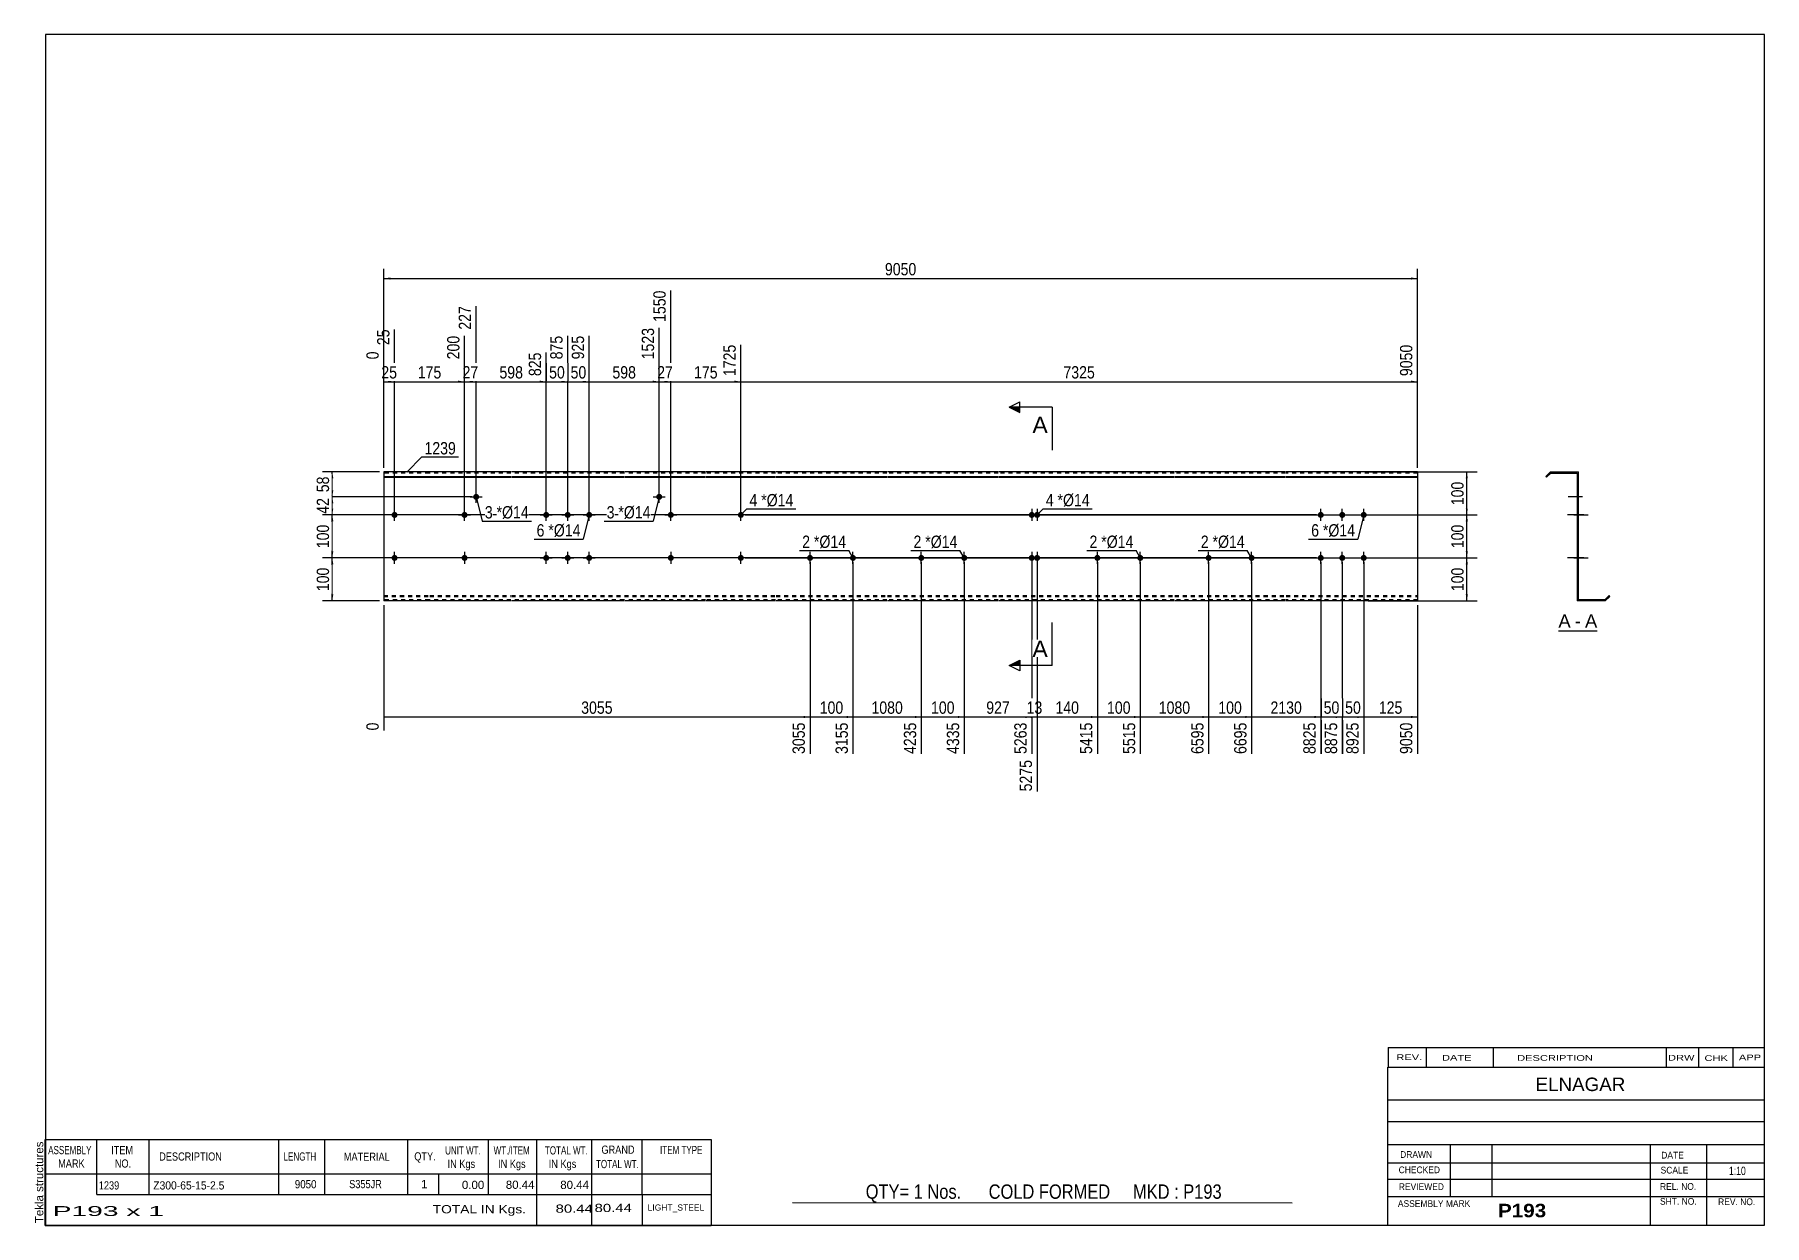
# Model space of a CAD drawing. Header units: millimetres. Extents: x -81 to 321, y -160 to 117.
import ezdxf

# ---------------------------------------------------------------- set-up
doc = ezdxf.new("R2010")
doc.units = ezdxf.units.MM
doc.linetypes.add('DXK_LINE_DOT1', pattern=[1.8814, 0.9407, -0.9407])
doc.styles.add('Arial', font='ARIAL.TTF', dxfattribs={"height": 0.2})
doc.styles.add('Arial Bold', font='ARIALBD.TTF', dxfattribs={"height": 0.2})
doc.styles.add('Arial Narrow', font='ARIALN.TTF', dxfattribs={"height": 0.2})

# ---------------------------------------------------------------- blocks, each defined once
blk = doc.blocks.new('Unknown-629085839-2049')
at = {"color": 5, "linetype": 'Continuous'}
for p, q in [((321.25, 116.75), (-78.75, 116.75)), ((-78.75, 116.75), (-78.75, -160.25)), ((321.25, -160.25), (321.25, 116.75)), ((-78.75, -160.25), (321.25, -160.25))]:
    blk.add_line(p, q, dxfattribs=at)
at = {"color": 174, "linetype": 'Continuous', "style": 'Arial'}
blk.add_text('Tekla structures', height=1.9102, rotation=90, dxfattribs=at).set_placement((-79.25, -159.75))
blk = doc.blocks.new('Unknown-629085839-12 - 1240')
at = {"color": 7, "linetype": 'Continuous'}
blk.add_line((273.32, -21.95), (282.35, -21.95), dxfattribs=at)
at = {"color": 0, "linetype": 'Continuous'}
blk.add_wipeout([(276.16, -21.2), (276.16, -18), (273.32, -18), (273.32, -21.2)], dxfattribs=at)
blk.add_wipeout([(278.55, -21.2), (278.55, -18), (277.12, -18), (277.12, -21.2)], dxfattribs=at)
at = {"color": 96, "linetype": 'Continuous', "style": 'Arial'}
blk.add_text('A', height=3.06, dxfattribs=at).set_placement((273.32, -21.2))
at = {"color": 0, "linetype": 'Continuous'}
blk.add_wipeout([(282.35, -21.2), (282.35, -18), (279.51, -18), (279.51, -21.2)], dxfattribs=at)
at = {"color": 96, "linetype": 'Continuous', "style": 'Arial'}
for s, p in [('-', (277.12, -21.2)), ('A', (279.51, -21.2))]:
    blk.add_text(s, height=3.06, dxfattribs=at).set_placement(p)
blk = doc.blocks.new('Bolt-629085839-1223 - 1203')
at = {"linetype": 'Continuous'}
blk.add_hatch(color=3, dxfattribs=at).paths.add_polyline_path([(19.49, -5, -1), (18.09, -5, -1)])
at = {"color": 3, "linetype": 'Continuous'}
for p, q in [((18.79, -3.6), (18.79, -6.4)), ((20.19, -5), (17.39, -5))]:
    blk.add_line(p, q, dxfattribs=at)
blk = doc.blocks.new('Part-629085839-1218 - 1203')
at = {"color": 2, "linetype": 'Continuous'}
for p, q in [((0, 15), (0, -15)), ((10.6, 15), (0, 15)), ((0, 13.94), (10.6, 13.94)), ((0, 13.76), (10.6, 13.76)), ((29.59, 15), (10.7, 15)), ((10.7, 13.94), (29.59, 13.94)), ((10.7, 13.76), (29.59, 13.76)), ((55.88, 15), (29.69, 15)), ((29.69, 13.94), (55.88, 13.94)), ((29.69, 13.76), (55.88, 13.76)), ((74.88, 15), (55.98, 15)), ((55.98, 13.94), (74.88, 13.94)), ((55.98, 13.76), (74.88, 13.76)), ((91.17, 15), (74.98, 15)), ((74.98, 13.94), (91.17, 13.94)), ((74.98, 13.76), (91.17, 13.76)), ((117.07, 15), (91.27, 15)), ((91.27, 13.94), (117.07, 13.94)), ((91.27, 13.76), (117.07, 13.76)), ((142.97, 15), (117.17, 15)), ((117.17, 13.94), (142.97, 13.94)), ((117.17, 13.76), (142.97, 13.76)), ((183.93, 15), (143.07, 15)), ((143.07, 13.94), (183.93, 13.94)), ((143.07, 13.76), (183.93, 13.76)), ((209.83, 15), (184.03, 15)), ((184.03, 13.94), (209.83, 13.94)), ((184.03, 13.76), (209.83, 13.76)), ((240.52, 15), (209.93, 15)), ((209.93, 13.94), (240.52, 13.94)), ((209.93, 13.76), (240.52, 13.76)), ((240.52, 15), (240.52, -15)), ((10.6, -15), (0, -15)), ((29.59, -15), (10.7, -15)), ((55.88, -15), (29.69, -15)), ((74.88, -15), (55.98, -15)), ((91.17, -15), (74.98, -15)), ((117.07, -15), (91.27, -15)), ((142.97, -15), (117.17, -15)), ((183.93, -15), (143.07, -15)), ((209.83, -15), (184.03, -15)), ((240.52, -15), (209.93, -15))]:
    blk.add_line(p, q, dxfattribs=at)
at = {"color": 7, "linetype": 'DXK_LINE_DOT1'}
for p, q in [((10.6, 14.75), (0, 14.75)), ((29.59, 14.75), (10.7, 14.75)), ((55.88, 14.75), (29.69, 14.75)), ((74.88, 14.75), (55.98, 14.75)), ((91.17, 14.75), (74.98, 14.75)), ((117.07, 14.75), (91.27, 14.75)), ((142.97, 14.75), (117.17, 14.75)), ((183.93, 14.75), (143.07, 14.75)), ((209.83, 14.75), (184.03, 14.75)), ((240.52, 14.75), (209.93, 14.75)), ((0, -13.76), (10.6, -13.76)), ((0, -13.94), (10.6, -13.94)), ((10.6, -14.75), (0, -14.75)), ((10.7, -13.76), (29.59, -13.76)), ((10.7, -13.94), (29.59, -13.94)), ((29.59, -14.75), (10.7, -14.75)), ((29.69, -13.76), (55.88, -13.76)), ((29.69, -13.94), (55.88, -13.94)), ((55.88, -14.75), (29.69, -14.75)), ((55.98, -13.76), (74.88, -13.76)), ((55.98, -13.94), (74.88, -13.94)), ((74.88, -14.75), (55.98, -14.75)), ((74.98, -13.76), (91.17, -13.76)), ((74.98, -13.94), (91.17, -13.94)), ((91.17, -14.75), (74.98, -14.75)), ((91.27, -13.76), (117.07, -13.76)), ((91.27, -13.94), (117.07, -13.94)), ((117.07, -14.75), (91.27, -14.75)), ((117.17, -13.76), (142.97, -13.76)), ((117.17, -13.94), (142.97, -13.94)), ((142.97, -14.75), (117.17, -14.75)), ((143.07, -13.76), (183.93, -13.76)), ((143.07, -13.94), (183.93, -13.94)), ((183.93, -14.75), (143.07, -14.75)), ((184.03, -13.76), (209.83, -13.76)), ((184.03, -13.94), (209.83, -13.94)), ((209.83, -14.75), (184.03, -14.75)), ((209.93, -13.76), (240.52, -13.76)), ((209.93, -13.94), (240.52, -13.94)), ((240.52, -14.75), (209.93, -14.75))]:
    blk.add_line(p, q, dxfattribs=at)
blk = doc.blocks.new('Bolt-629085839-1219 - 1203')
at = {"linetype": 'Continuous'}
for points in [[(217.32, 5, -1), (218.72, 5, -1)], [(222.32, 5, -1), (223.72, 5, -1)], [(227.32, 5, -1), (228.72, 5, -1)], [(217.32, -5, -1), (218.72, -5, -1)], [(222.32, -5, -1), (223.72, -5, -1)], [(227.32, -5, -1), (228.72, -5, -1)]]:
    blk.add_hatch(color=3, dxfattribs=at).paths.add_polyline_path(points)
at = {"color": 3, "linetype": 'Continuous'}
for p, q in [((216.62, 5), (219.42, 5)), ((218.02, 3.6), (218.02, 6.4)), ((221.62, 5), (224.42, 5)), ((223.02, 3.6), (223.02, 6.4)), ((226.62, 5), (229.42, 5)), ((228.02, 3.6), (228.02, 6.4)), ((218.02, -6.4), (218.02, -3.6)), ((223.02, -6.4), (223.02, -3.6)), ((228.02, -6.4), (228.02, -3.6)), ((216.62, -5), (219.42, -5)), ((221.62, -5), (224.42, -5)), ((226.62, -5), (229.42, -5))]:
    blk.add_line(p, q, dxfattribs=at)
blk = doc.blocks.new('Bolt-629085839-1220 - 1203')
at = {"linetype": 'Continuous'}
for points in [[(37.09, 5, -1), (38.49, 5, -1)], [(42.09, 5, -1), (43.49, 5, -1)], [(47.09, 5, -1), (48.49, 5, -1)], [(37.09, -5, -1), (38.49, -5, -1)], [(42.09, -5, -1), (43.49, -5, -1)], [(47.09, -5, -1), (48.49, -5, -1)]]:
    blk.add_hatch(color=3, dxfattribs=at).paths.add_polyline_path(points)
at = {"color": 3, "linetype": 'Continuous'}
for p, q in [((36.39, 5), (39.19, 5)), ((37.79, 3.6), (37.79, 6.4)), ((41.39, 5), (44.19, 5)), ((42.79, 3.6), (42.79, 6.4)), ((46.39, 5), (49.19, 5)), ((47.79, 3.6), (47.79, 6.4)), ((37.79, -6.4), (37.79, -3.6)), ((42.79, -6.4), (42.79, -3.6)), ((47.79, -6.4), (47.79, -3.6)), ((36.39, -5), (39.19, -5)), ((41.39, -5), (44.19, -5)), ((46.39, -5), (49.19, -5))]:
    blk.add_line(p, q, dxfattribs=at)
blk = doc.blocks.new('Bolt-629085839-1221 - 1203')
at = {"linetype": 'Continuous'}
blk.add_hatch(color=3, dxfattribs=at).paths.add_polyline_path([(20.79, 9.21, -1), (22.19, 9.21, -1)])
at = {"color": 3, "linetype": 'Continuous'}
for p, q in [((20.09, 9.21), (22.89, 9.21)), ((21.49, 7.81), (21.49, 10.61))]:
    blk.add_line(p, q, dxfattribs=at)
blk = doc.blocks.new('Bolt-629085839-1222 - 1203')
at = {"linetype": 'Continuous'}
blk.add_hatch(color=3, dxfattribs=at).paths.add_polyline_path([(63.38, 9.21, -1), (64.78, 9.21, -1)])
at = {"color": 3, "linetype": 'Continuous'}
for p, q in [((62.68, 9.21), (65.48, 9.21)), ((64.08, 7.81), (64.08, 10.61))]:
    blk.add_line(p, q, dxfattribs=at)
blk = doc.blocks.new('Bolt-629085839-1224 - 1203')
at = {"linetype": 'Continuous'}
blk.add_hatch(color=3, dxfattribs=at).paths.add_polyline_path([(18.09, 5, -1), (19.49, 5, -1)])
at = {"color": 3, "linetype": 'Continuous'}
for p, q in [((17.39, 5), (20.19, 5)), ((18.79, 3.6), (18.79, 6.4))]:
    blk.add_line(p, q, dxfattribs=at)
blk = doc.blocks.new('Bolt-629085839-1225 - 1203')
at = {"linetype": 'Continuous'}
blk.add_hatch(color=3, dxfattribs=at).paths.add_polyline_path([(66.08, 5, -1), (67.48, 5, -1)])
at = {"color": 3, "linetype": 'Continuous'}
for p, q in [((65.38, 5), (68.18, 5)), ((66.78, 3.6), (66.78, 6.4))]:
    blk.add_line(p, q, dxfattribs=at)
blk = doc.blocks.new('Bolt-629085839-1226 - 1203')
at = {"linetype": 'Continuous'}
blk.add_hatch(color=3, dxfattribs=at).paths.add_polyline_path([(67.48, -5, -1), (66.08, -5, -1)])
at = {"color": 3, "linetype": 'Continuous'}
for p, q in [((66.78, -3.6), (66.78, -6.4)), ((68.18, -5), (65.38, -5))]:
    blk.add_line(p, q, dxfattribs=at)
blk = doc.blocks.new('Bolt-629085839-1227 - 1203')
at = {"linetype": 'Continuous'}
for points in [[(1.8, 5, -1), (3.2, 5, -1)], [(82.38, 5, -1), (83.78, 5, -1)]]:
    blk.add_hatch(color=3, dxfattribs=at).paths.add_polyline_path(points)
at = {"color": 3, "linetype": 'Continuous'}
for p, q in [((3.9, 5), (1.1, 5)), ((2.5, 3.6), (2.5, 6.4)), ((84.48, 5), (81.68, 5)), ((83.08, 3.6), (83.08, 6.4))]:
    blk.add_line(p, q, dxfattribs=at)
blk = doc.blocks.new('Bolt-629085839-1228 - 1203')
at = {"linetype": 'Continuous'}
for points in [[(1.8, -5, -1), (3.2, -5, -1)], [(82.38, -5, -1), (83.78, -5, -1)]]:
    blk.add_hatch(color=3, dxfattribs=at).paths.add_polyline_path(points)
at = {"color": 3, "linetype": 'Continuous'}
for p, q in [((2.5, -6.4), (2.5, -3.6)), ((83.08, -6.4), (83.08, -3.6)), ((3.9, -5), (1.1, -5)), ((84.48, -5), (81.68, -5))]:
    blk.add_line(p, q, dxfattribs=at)
blk = doc.blocks.new('Bolt-629085839-1229 - 1203')
at = {"linetype": 'Continuous'}
for points in [[(151.47, 5, -1), (150.07, 5, -1)], [(151.47, -5, -1), (150.07, -5, -1)]]:
    blk.add_hatch(color=3, dxfattribs=at).paths.add_polyline_path(points)
at = {"color": 3, "linetype": 'Continuous'}
for p, q in [((152.17, 5), (149.37, 5)), ((150.77, 6.4), (150.77, 3.6)), ((150.77, -3.6), (150.77, -6.4)), ((152.17, -5), (149.37, -5))]:
    blk.add_line(p, q, dxfattribs=at)
blk = doc.blocks.new('Bolt-629085839-1230 - 1203')
at = {"linetype": 'Continuous'}
for points in [[(99.17, -4.3, -1), (99.17, -5.7, -1)], [(109.17, -4.3, -1), (109.17, -5.7, -1)]]:
    blk.add_hatch(color=3, dxfattribs=at).paths.add_polyline_path(points)
at = {"color": 3, "linetype": 'Continuous'}
for p, q in [((99.17, -6.4), (99.17, -3.6)), ((109.17, -6.4), (109.17, -3.6)), ((97.77, -5), (100.57, -5)), ((107.77, -5), (110.57, -5))]:
    blk.add_line(p, q, dxfattribs=at)
blk = doc.blocks.new('Bolt-629085839-1231 - 1203')
at = {"linetype": 'Continuous'}
for points in [[(125.07, -4.3, -1), (125.07, -5.7, -1)], [(135.07, -4.3, -1), (135.07, -5.7, -1)]]:
    blk.add_hatch(color=3, dxfattribs=at).paths.add_polyline_path(points)
at = {"color": 3, "linetype": 'Continuous'}
for p, q in [((125.07, -6.4), (125.07, -3.6)), ((135.07, -6.4), (135.07, -3.6)), ((123.67, -5), (126.47, -5)), ((133.67, -5), (136.47, -5))]:
    blk.add_line(p, q, dxfattribs=at)
blk = doc.blocks.new('Bolt-629085839-1232 - 1203')
at = {"linetype": 'Continuous'}
for points in [[(166.03, -4.3, -1), (166.03, -5.7, -1)], [(176.03, -4.3, -1), (176.03, -5.7, -1)]]:
    blk.add_hatch(color=3, dxfattribs=at).paths.add_polyline_path(points)
at = {"color": 3, "linetype": 'Continuous'}
for p, q in [((166.03, -6.4), (166.03, -3.6)), ((176.03, -6.4), (176.03, -3.6)), ((164.63, -5), (167.43, -5)), ((174.63, -5), (177.43, -5))]:
    blk.add_line(p, q, dxfattribs=at)
blk = doc.blocks.new('Bolt-629085839-1233 - 1203')
at = {"linetype": 'Continuous'}
for points in [[(191.93, -4.3, -1), (191.93, -5.7, -1)], [(201.93, -4.3, -1), (201.93, -5.7, -1)]]:
    blk.add_hatch(color=3, dxfattribs=at).paths.add_polyline_path(points)
at = {"color": 3, "linetype": 'Continuous'}
for p, q in [((191.93, -6.4), (191.93, -3.6)), ((201.93, -6.4), (201.93, -3.6)), ((190.53, -5), (193.33, -5)), ((200.53, -5), (203.33, -5))]:
    blk.add_line(p, q, dxfattribs=at)
blk = doc.blocks.new('Bolt-629085839-1234 - 1203')
at = {"linetype": 'Continuous'}
for points in [[(152.72, 5, -1), (151.32, 5, -1)], [(152.72, -5, -1), (151.32, -5, -1)]]:
    blk.add_hatch(color=3, dxfattribs=at).paths.add_polyline_path(points)
at = {"color": 3, "linetype": 'Continuous'}
for p, q in [((153.42, 5), (150.62, 5)), ((152.02, 6.4), (152.02, 3.6)), ((152.02, -3.6), (152.02, -6.4)), ((153.42, -5), (150.62, -5))]:
    blk.add_line(p, q, dxfattribs=at)
blk = doc.blocks.new('Bolt-629085839-1248 - 1240')
at = {"linetype": 'Continuous'}
blk.add_hatch(color=3, dxfattribs=at).paths.add_polyline_path([(277.71, 5.7), (277.71, 4.3), (277.96, 4.3), (277.96, 5.7)])
at = {"color": 3, "linetype": 'Continuous'}
for p, q in [((278.91, 5), (275.61, 5)), ((277.96, 5.7), (277.71, 5.7)), ((277.96, 4.3), (277.71, 4.3))]:
    blk.add_line(p, q, dxfattribs=at)
blk = doc.blocks.new('Part-629085839-1242 - 1240')
at = {"color": 2, "linetype": 'Continuous'}
for p, q in [((271.46, 15), (270.4, 13.94)), ((270.4, 13.94), (270.58, 13.76)), ((271.56, 14.75), (270.58, 13.76)), ((271.46, 15), (277.96, 15)), ((271.56, 14.75), (277.71, 14.75)), ((277.71, 14.75), (277.71, -15)), ((277.96, -14.75), (277.96, 15)), ((284.21, -15), (277.71, -15)), ((284.11, -14.75), (277.96, -14.75)), ((284.11, -14.75), (285.09, -13.76)), ((284.21, -15), (285.27, -13.94)), ((285.27, -13.94), (285.09, -13.76))]:
    blk.add_line(p, q, dxfattribs=at)
blk = doc.blocks.new('Bolt-629085839-1243 - 1240')
at = {"linetype": 'Continuous'}
for points in [[(277.71, 5.7), (277.71, 4.3), (277.96, 4.3), (277.96, 5.7)], [(277.71, 5.7), (277.71, 4.3), (277.96, 4.3), (277.96, 5.7)], [(277.71, 5.7), (277.71, 4.3), (277.96, 4.3), (277.96, 5.7)], [(277.71, -4.3), (277.71, -5.7), (277.96, -5.7), (277.96, -4.3)], [(277.71, -4.3), (277.71, -5.7), (277.96, -5.7), (277.96, -4.3)], [(277.71, -4.3), (277.71, -5.7), (277.96, -5.7), (277.96, -4.3)]]:
    blk.add_hatch(color=3, dxfattribs=at).paths.add_polyline_path(points)
at = {"color": 3, "linetype": 'Continuous'}
for p, q in [((279.26, 5), (275.46, 5)), ((279.26, 5), (275.46, 5)), ((279.26, 5), (275.46, 5)), ((277.96, 5.7), (277.71, 5.7)), ((277.96, 5.7), (277.71, 5.7)), ((277.96, 5.7), (277.71, 5.7)), ((277.96, 4.3), (277.71, 4.3)), ((277.96, 4.3), (277.71, 4.3)), ((277.96, 4.3), (277.71, 4.3)), ((279.26, -5), (275.46, -5)), ((279.26, -5), (275.46, -5)), ((279.26, -5), (275.46, -5)), ((277.96, -4.3), (277.71, -4.3)), ((277.96, -4.3), (277.71, -4.3)), ((277.96, -4.3), (277.71, -4.3)), ((277.96, -5.7), (277.71, -5.7)), ((277.96, -5.7), (277.71, -5.7)), ((277.96, -5.7), (277.71, -5.7))]:
    blk.add_line(p, q, dxfattribs=at)
blk = doc.blocks.new('Bolt-629085839-1244 - 1240')
at = {"linetype": 'Continuous'}
for points in [[(277.71, 5.7), (277.71, 4.3), (277.96, 4.3), (277.96, 5.7)], [(277.71, 5.7), (277.71, 4.3), (277.96, 4.3), (277.96, 5.7)], [(277.71, 5.7), (277.71, 4.3), (277.96, 4.3), (277.96, 5.7)], [(277.71, -4.3), (277.71, -5.7), (277.96, -5.7), (277.96, -4.3)], [(277.71, -4.3), (277.71, -5.7), (277.96, -5.7), (277.96, -4.3)], [(277.71, -4.3), (277.71, -5.7), (277.96, -5.7), (277.96, -4.3)]]:
    blk.add_hatch(color=3, dxfattribs=at).paths.add_polyline_path(points)
at = {"color": 3, "linetype": 'Continuous'}
for p, q in [((279.26, 5), (275.46, 5)), ((279.26, 5), (275.46, 5)), ((279.26, 5), (275.46, 5)), ((277.96, 5.7), (277.71, 5.7)), ((277.96, 5.7), (277.71, 5.7)), ((277.96, 5.7), (277.71, 5.7)), ((277.96, 4.3), (277.71, 4.3)), ((277.96, 4.3), (277.71, 4.3)), ((277.96, 4.3), (277.71, 4.3)), ((279.26, -5), (275.46, -5)), ((279.26, -5), (275.46, -5)), ((279.26, -5), (275.46, -5)), ((277.96, -4.3), (277.71, -4.3)), ((277.96, -4.3), (277.71, -4.3)), ((277.96, -4.3), (277.71, -4.3)), ((277.96, -5.7), (277.71, -5.7)), ((277.96, -5.7), (277.71, -5.7)), ((277.96, -5.7), (277.71, -5.7))]:
    blk.add_line(p, q, dxfattribs=at)
blk = doc.blocks.new('Bolt-629085839-1245 - 1240')
at = {"linetype": 'Continuous'}
blk.add_hatch(color=3, dxfattribs=at).paths.add_polyline_path([(277.71, 9.91), (277.71, 8.51), (277.96, 8.51), (277.96, 9.91)])
at = {"color": 3, "linetype": 'Continuous'}
for p, q in [((278.91, 9.21), (275.61, 9.21)), ((277.96, 9.91), (277.71, 9.91)), ((277.96, 8.51), (277.71, 8.51))]:
    blk.add_line(p, q, dxfattribs=at)
blk = doc.blocks.new('Bolt-629085839-1246 - 1240')
at = {"linetype": 'Continuous'}
blk.add_hatch(color=3, dxfattribs=at).paths.add_polyline_path([(277.71, 9.91), (277.71, 8.51), (277.96, 8.51), (277.96, 9.91)])
at = {"color": 3, "linetype": 'Continuous'}
for p, q in [((278.91, 9.21), (275.61, 9.21)), ((277.96, 9.91), (277.71, 9.91)), ((277.96, 8.51), (277.71, 8.51))]:
    blk.add_line(p, q, dxfattribs=at)
blk = doc.blocks.new('Bolt-629085839-1247 - 1240')
at = {"linetype": 'Continuous'}
blk.add_hatch(color=3, dxfattribs=at).paths.add_polyline_path([(277.96, -5.7), (277.96, -4.3), (277.71, -4.3), (277.71, -5.7)])
at = {"color": 3, "linetype": 'Continuous'}
for p, q in [((277.96, -4.3), (277.71, -4.3)), ((278.76, -5), (277.71, -5)), ((277.96, -5.7), (277.71, -5.7))]:
    blk.add_line(p, q, dxfattribs=at)
blk = doc.blocks.new('Bolt-629085839-1249 - 1240')
at = {"linetype": 'Continuous'}
blk.add_hatch(color=3, dxfattribs=at).paths.add_polyline_path([(277.71, 5.7), (277.71, 4.3), (277.96, 4.3), (277.96, 5.7)])
at = {"color": 3, "linetype": 'Continuous'}
for p, q in [((278.91, 5), (275.61, 5)), ((277.96, 5.7), (277.71, 5.7)), ((277.96, 4.3), (277.71, 4.3))]:
    blk.add_line(p, q, dxfattribs=at)
blk = doc.blocks.new('Bolt-629085839-1250 - 1240')
at = {"linetype": 'Continuous'}
blk.add_hatch(color=3, dxfattribs=at).paths.add_polyline_path([(277.96, -5.7), (277.96, -4.3), (277.71, -4.3), (277.71, -5.7)])
at = {"color": 3, "linetype": 'Continuous'}
for p, q in [((277.96, -4.3), (277.71, -4.3)), ((278.76, -5), (277.71, -5)), ((277.96, -5.7), (277.71, -5.7))]:
    blk.add_line(p, q, dxfattribs=at)
blk = doc.blocks.new('Bolt-629085839-1251 - 1240')
at = {"linetype": 'Continuous'}
blk.add_hatch(color=3, dxfattribs=at).paths.add_polyline_path([(277.71, 5.7), (277.71, 4.3), (277.96, 4.3), (277.96, 5.7)])
blk.add_hatch(color=3, dxfattribs=at).paths.add_polyline_path([(277.71, 5.7), (277.71, 4.3), (277.96, 4.3), (277.96, 5.7)])
at = {"color": 3, "linetype": 'Continuous'}
for p, q in [((276.91, 5), (280.21, 5)), ((276.91, 5), (280.21, 5)), ((277.71, 5.7), (277.96, 5.7)), ((277.71, 5.7), (277.96, 5.7)), ((277.71, 4.3), (277.96, 4.3)), ((277.71, 4.3), (277.96, 4.3))]:
    blk.add_line(p, q, dxfattribs=at)
blk = doc.blocks.new('Bolt-629085839-1252 - 1240')
at = {"linetype": 'Continuous'}
blk.add_hatch(color=3, dxfattribs=at).paths.add_polyline_path([(277.71, -4.3), (277.71, -5.7), (277.96, -5.7), (277.96, -4.3)])
blk.add_hatch(color=3, dxfattribs=at).paths.add_polyline_path([(277.71, -4.3), (277.71, -5.7), (277.96, -5.7), (277.96, -4.3)])
at = {"color": 3, "linetype": 'Continuous'}
for p, q in [((276.91, -5), (280.21, -5)), ((276.91, -5), (280.21, -5)), ((277.71, -4.3), (277.96, -4.3)), ((277.71, -4.3), (277.96, -4.3)), ((277.71, -5.7), (277.96, -5.7)), ((277.71, -5.7), (277.96, -5.7))]:
    blk.add_line(p, q, dxfattribs=at)
blk = doc.blocks.new('Bolt-629085839-1253 - 1240')
at = {"linetype": 'Continuous'}
for points in [[(277.96, 4.3), (277.96, 5.7), (277.71, 5.7), (277.71, 4.3)], [(277.96, -5.7), (277.96, -4.3), (277.71, -4.3), (277.71, -5.7)]]:
    blk.add_hatch(color=3, dxfattribs=at).paths.add_polyline_path(points)
at = {"color": 3, "linetype": 'Continuous'}
for p, q in [((277.96, 5), (275.71, 5)), ((277.96, 5.7), (277.71, 5.7)), ((277.96, 4.3), (277.71, 4.3)), ((277.96, -5), (275.71, -5)), ((277.96, -4.3), (277.71, -4.3)), ((277.96, -5.7), (277.71, -5.7))]:
    blk.add_line(p, q, dxfattribs=at)
blk = doc.blocks.new('Bolt-629085839-1254 - 1240')
at = {"linetype": 'Continuous'}
blk.add_hatch(color=3, dxfattribs=at).paths.add_polyline_path([(277.96, -5.7), (277.96, -4.3), (277.71, -4.3), (277.71, -5.7)])
blk.add_hatch(color=3, dxfattribs=at).paths.add_polyline_path([(277.96, -5.7), (277.96, -4.3), (277.71, -4.3), (277.71, -5.7)])
at = {"color": 3, "linetype": 'Continuous'}
for p, q in [((276.93, -5), (279.68, -5)), ((276.93, -5), (279.68, -5)), ((277.71, -4.3), (277.96, -4.3)), ((277.71, -4.3), (277.96, -4.3)), ((277.71, -5.7), (277.96, -5.7)), ((277.71, -5.7), (277.96, -5.7))]:
    blk.add_line(p, q, dxfattribs=at)
blk = doc.blocks.new('Bolt-629085839-1255 - 1240')
at = {"linetype": 'Continuous'}
blk.add_hatch(color=3, dxfattribs=at).paths.add_polyline_path([(277.96, -5.7), (277.96, -4.3), (277.71, -4.3), (277.71, -5.7)])
blk.add_hatch(color=3, dxfattribs=at).paths.add_polyline_path([(277.96, -5.7), (277.96, -4.3), (277.71, -4.3), (277.71, -5.7)])
at = {"color": 3, "linetype": 'Continuous'}
for p, q in [((276.93, -5), (279.68, -5)), ((276.93, -5), (279.68, -5)), ((277.71, -4.3), (277.96, -4.3)), ((277.71, -4.3), (277.96, -4.3)), ((277.71, -5.7), (277.96, -5.7)), ((277.71, -5.7), (277.96, -5.7))]:
    blk.add_line(p, q, dxfattribs=at)
blk = doc.blocks.new('Bolt-629085839-1256 - 1240')
at = {"linetype": 'Continuous'}
blk.add_hatch(color=3, dxfattribs=at).paths.add_polyline_path([(277.96, -5.7), (277.96, -4.3), (277.71, -4.3), (277.71, -5.7)])
blk.add_hatch(color=3, dxfattribs=at).paths.add_polyline_path([(277.96, -5.7), (277.96, -4.3), (277.71, -4.3), (277.71, -5.7)])
at = {"color": 3, "linetype": 'Continuous'}
for p, q in [((276.93, -5), (279.68, -5)), ((276.93, -5), (279.68, -5)), ((277.71, -4.3), (277.96, -4.3)), ((277.71, -4.3), (277.96, -4.3)), ((277.71, -5.7), (277.96, -5.7)), ((277.71, -5.7), (277.96, -5.7))]:
    blk.add_line(p, q, dxfattribs=at)
blk = doc.blocks.new('Bolt-629085839-1257 - 1240')
at = {"linetype": 'Continuous'}
blk.add_hatch(color=3, dxfattribs=at).paths.add_polyline_path([(277.96, -5.7), (277.96, -4.3), (277.71, -4.3), (277.71, -5.7)])
blk.add_hatch(color=3, dxfattribs=at).paths.add_polyline_path([(277.96, -5.7), (277.96, -4.3), (277.71, -4.3), (277.71, -5.7)])
at = {"color": 3, "linetype": 'Continuous'}
for p, q in [((276.93, -5), (279.68, -5)), ((276.93, -5), (279.68, -5)), ((277.71, -4.3), (277.96, -4.3)), ((277.71, -4.3), (277.96, -4.3)), ((277.71, -5.7), (277.96, -5.7)), ((277.71, -5.7), (277.96, -5.7))]:
    blk.add_line(p, q, dxfattribs=at)
blk = doc.blocks.new('Bolt-629085839-1258 - 1240')
at = {"linetype": 'Continuous'}
for points in [[(277.96, 4.3), (277.96, 5.7), (277.71, 5.7), (277.71, 4.3)], [(277.96, -5.7), (277.96, -4.3), (277.71, -4.3), (277.71, -5.7)]]:
    blk.add_hatch(color=3, dxfattribs=at).paths.add_polyline_path(points)
at = {"color": 3, "linetype": 'Continuous'}
for p, q in [((278.06, 5), (275.91, 5)), ((277.96, 5.7), (277.71, 5.7)), ((277.96, 4.3), (277.71, 4.3)), ((278.06, -5), (275.91, -5)), ((277.96, -4.3), (277.71, -4.3)), ((277.96, -5.7), (277.71, -5.7))]:
    blk.add_line(p, q, dxfattribs=at)
blk = doc.blocks.new('StraightDimension-629085839-1400 - 1203')
at = {"linetype": 'Continuous'}
for points in [[(251.75, 13.5), (252, 15), (252.25, 13.5)], [(252.25, 6.5), (252, 5), (251.75, 6.5)]]:
    blk.add_hatch(color=7, dxfattribs=at).paths.add_polyline_path(points)
at = {"color": 7, "linetype": 'Continuous'}
for p, q in [((229.02, 15), (254.4, 15)), ((252, 5), (252, 15)), ((84.08, 5), (254.4, 5))]:
    blk.add_line(p, q, dxfattribs=at)
at = {"color": 0}
blk.add_wipeout([(251.85, 13.34), (247.65, 13.34), (247.65, 6.66), (251.85, 6.66)], dxfattribs=at)
at = {"color": 3, "style": 'Arial Narrow'}
blk.add_text('100', height=2.863, rotation=90.0002, dxfattribs=at).set_placement((251.25, 7.26))
blk = doc.blocks.new('StraightDimension-629085839-1336 - 1203')
at = {"linetype": 'Continuous'}
blk.add_hatch(color=7, dxfattribs=at).paths.add_polyline_path([(46.29, 36.25), (47.79, 36), (46.29, 35.75)])
at = {"color": 7, "linetype": 'Continuous'}
for p, q in [((42.79, 6), (42.79, 46.68)), ((47.79, 6), (47.79, 46.68)), ((42.79, 36), (47.79, 36))]:
    blk.add_line(p, q, dxfattribs=at)
at = {"color": 0}
blk.add_wipeout([(47.72, 36.15), (47.72, 40.35), (42.86, 40.35), (42.86, 36.15)], dxfattribs=at)
at = {"color": 0, "linetype": 'Continuous'}
blk.add_wipeout([(47.19, 47.28), (42.99, 47.28), (42.99, 40.6), (47.19, 40.6)], dxfattribs=at)
at = {"color": 3, "linetype": 'Continuous', "style": 'Arial Narrow'}
blk.add_text('925', height=2.863, rotation=90.0002, dxfattribs=at).set_placement((46.59, 41.2))
at = {"color": 3, "style": 'Arial Narrow'}
blk.add_text('50', height=2.863, dxfattribs=at).set_placement((43.46, 36.75))
blk = doc.blocks.new('StraightDimension-629085839-1279 - 1203')
at = {"linetype": 'Continuous'}
blk.add_hatch(color=7, dxfattribs=at).paths.add_polyline_path([(200.43, -41.75), (201.93, -42), (200.43, -42.25)])
at = {"color": 7, "linetype": 'Continuous'}
for p, q in [((191.93, -6), (191.93, -50.61)), ((201.93, -6), (201.93, -50.61)), ((191.93, -42), (201.93, -42))]:
    blk.add_line(p, q, dxfattribs=at)
at = {"color": 0}
blk.add_wipeout([(200.27, -41.85), (200.27, -37.65), (193.58, -37.65), (193.58, -41.85)], dxfattribs=at)
at = {"color": 0, "linetype": 'Continuous'}
blk.add_wipeout([(201.33, -42.7), (197.13, -42.7), (197.13, -51.21), (201.33, -51.21)], dxfattribs=at)
at = {"color": 3, "style": 'Arial Narrow'}
blk.add_text('100', height=2.863, dxfattribs=at).set_placement((194.18, -41.25))
at = {"color": 3, "linetype": 'Continuous', "style": 'Arial Narrow'}
blk.add_text('6695', height=2.863, rotation=90.0002, dxfattribs=at).set_placement((200.73, -50.61))
blk = doc.blocks.new('StraightDimension-629085839-1284 - 1203')
at = {"linetype": 'Continuous'}
blk.add_hatch(color=7, dxfattribs=at).paths.add_polyline_path([(149.27, -41.75), (150.77, -42), (149.27, -42.25)])
at = {"color": 7, "linetype": 'Continuous'}
for p, q in [((135.07, -6), (135.07, -50.61)), ((150.77, -6), (150.77, -50.61)), ((135.07, -42), (150.77, -42))]:
    blk.add_line(p, q, dxfattribs=at)
at = {"color": 0}
blk.add_wipeout([(146.26, -41.85), (146.26, -37.65), (139.58, -37.65), (139.58, -41.85)], dxfattribs=at)
at = {"color": 0, "linetype": 'Continuous'}
blk.add_wipeout([(150.17, -42.7), (145.97, -42.7), (145.97, -51.21), (150.17, -51.21)], dxfattribs=at)
at = {"color": 3, "style": 'Arial Narrow'}
blk.add_text('927', height=2.863, dxfattribs=at).set_placement((140.18, -41.25))
at = {"color": 3, "linetype": 'Continuous', "style": 'Arial Narrow'}
blk.add_text('5263', height=2.863, rotation=90.0002, dxfattribs=at).set_placement((149.57, -50.61))
blk = doc.blocks.new('StraightDimension-629085839-1283 - 1203')
at = {"linetype": 'Continuous'}
blk.add_hatch(color=7, dxfattribs=at).paths.add_polyline_path([(150.52, -41.75), (152.02, -42), (150.52, -42.25)])
at = {"color": 7, "linetype": 'Continuous'}
for p, q in [((150.77, -6), (150.77, -50.61)), ((152.02, -6), (152.02, -59.31)), ((150.77, -42), (152.02, -42))]:
    blk.add_line(p, q, dxfattribs=at)
at = {"color": 0}
blk.add_wipeout([(153.83, -41.85), (153.83, -37.65), (148.97, -37.65), (148.97, -41.85)], dxfattribs=at)
at = {"color": 0, "linetype": 'Continuous'}
blk.add_wipeout([(151.42, -51.4), (147.22, -51.4), (147.22, -59.91), (151.42, -59.91)], dxfattribs=at)
at = {"color": 3, "style": 'Arial Narrow'}
blk.add_text('13', height=2.863, dxfattribs=at).set_placement((149.57, -41.25))
at = {"color": 3, "linetype": 'Continuous', "style": 'Arial Narrow'}
blk.add_text('5275', height=2.863, rotation=90.0002, dxfattribs=at).set_placement((150.82, -59.31))
blk = doc.blocks.new('StraightDimension-629085839-1282 - 1203')
at = {"linetype": 'Continuous'}
blk.add_hatch(color=7, dxfattribs=at).paths.add_polyline_path([(164.53, -41.75), (166.03, -42), (164.53, -42.25)])
at = {"color": 7, "linetype": 'Continuous'}
for p, q in [((152.02, -6), (152.02, -59.31)), ((166.03, -6), (166.03, -50.61)), ((152.02, -42), (166.03, -42))]:
    blk.add_line(p, q, dxfattribs=at)
at = {"color": 0}
blk.add_wipeout([(162.37, -41.85), (162.37, -37.65), (155.68, -37.65), (155.68, -41.85)], dxfattribs=at)
at = {"color": 0, "linetype": 'Continuous'}
blk.add_wipeout([(165.43, -42.7), (161.23, -42.7), (161.23, -51.21), (165.43, -51.21)], dxfattribs=at)
at = {"color": 3, "style": 'Arial Narrow'}
blk.add_text('140', height=2.863, dxfattribs=at).set_placement((156.28, -41.25))
at = {"color": 3, "linetype": 'Continuous', "style": 'Arial Narrow'}
blk.add_text('5415', height=2.863, rotation=90.0002, dxfattribs=at).set_placement((164.83, -50.61))
blk = doc.blocks.new('StraightDimension-629085839-1286 - 1203')
at = {"linetype": 'Continuous'}
blk.add_hatch(color=7, dxfattribs=at).paths.add_polyline_path([(123.57, -41.75), (125.07, -42), (123.57, -42.25)])
at = {"color": 7, "linetype": 'Continuous'}
for p, q in [((109.17, -6), (109.17, -50.61)), ((125.07, -6), (125.07, -50.61)), ((109.17, -42), (125.07, -42))]:
    blk.add_line(p, q, dxfattribs=at)
at = {"color": 0}
blk.add_wipeout([(121.38, -41.85), (121.38, -37.65), (112.87, -37.65), (112.87, -41.85)], dxfattribs=at)
at = {"color": 0, "linetype": 'Continuous'}
blk.add_wipeout([(124.47, -42.7), (120.27, -42.7), (120.27, -51.21), (124.47, -51.21)], dxfattribs=at)
at = {"color": 3, "style": 'Arial Narrow'}
blk.add_text('1080', height=2.863, dxfattribs=at).set_placement((113.47, -41.25))
at = {"color": 3, "linetype": 'Continuous', "style": 'Arial Narrow'}
blk.add_text('4235', height=2.863, rotation=90.0002, dxfattribs=at).set_placement((123.87, -50.61))
blk = doc.blocks.new('StraightDimension-629085839-1280 - 1203')
at = {"linetype": 'Continuous'}
blk.add_hatch(color=7, dxfattribs=at).paths.add_polyline_path([(190.43, -41.75), (191.93, -42), (190.43, -42.25)])
at = {"color": 7, "linetype": 'Continuous'}
for p, q in [((176.03, -6), (176.03, -50.61)), ((191.93, -6), (191.93, -50.61)), ((176.03, -42), (191.93, -42))]:
    blk.add_line(p, q, dxfattribs=at)
at = {"color": 0}
blk.add_wipeout([(188.23, -41.85), (188.23, -37.65), (179.72, -37.65), (179.72, -41.85)], dxfattribs=at)
at = {"color": 0, "linetype": 'Continuous'}
blk.add_wipeout([(191.33, -42.7), (187.13, -42.7), (187.13, -51.21), (191.33, -51.21)], dxfattribs=at)
at = {"color": 3, "style": 'Arial Narrow'}
blk.add_text('1080', height=2.863, dxfattribs=at).set_placement((180.32, -41.25))
at = {"color": 3, "linetype": 'Continuous', "style": 'Arial Narrow'}
blk.add_text('6595', height=2.863, rotation=90.0002, dxfattribs=at).set_placement((190.73, -50.61))
blk = doc.blocks.new('StraightDimension-629085839-1333 - 1203')
at = {"linetype": 'Continuous'}
blk.add_hatch(color=7, dxfattribs=at).paths.add_polyline_path([(81.58, 36.25), (83.08, 36), (81.58, 35.75)])
at = {"color": 7, "linetype": 'Continuous'}
for p, q in [((66.78, 6), (66.78, 57.21)), ((83.08, 6), (83.08, 44.61)), ((66.78, 36), (83.08, 36))]:
    blk.add_line(p, q, dxfattribs=at)
at = {"color": 0}
blk.add_wipeout([(78.27, 36.15), (78.27, 40.35), (71.59, 40.35), (71.59, 36.15)], dxfattribs=at)
at = {"color": 0, "linetype": 'Continuous'}
blk.add_wipeout([(82.48, 45.21), (78.28, 45.21), (78.28, 36.7), (82.48, 36.7)], dxfattribs=at)
at = {"color": 3, "linetype": 'Continuous', "style": 'Arial Narrow'}
blk.add_text('1725', height=2.863, rotation=90.0002, dxfattribs=at).set_placement((81.88, 37.3))
at = {"color": 3, "style": 'Arial Narrow'}
blk.add_text('175', height=2.863, dxfattribs=at).set_placement((72.19, 36.75))
blk = doc.blocks.new('StraightDimension-629085839-1401 - 1203')
at = {"linetype": 'Continuous'}
for points in [[(251.75, 3.5), (252, 5), (252.25, 3.5)], [(252.25, -3.5), (252, -5), (251.75, -3.5)]]:
    blk.add_hatch(color=7, dxfattribs=at).paths.add_polyline_path(points)
at = {"color": 7, "linetype": 'Continuous'}
for p, q in [((84.08, 5), (254.4, 5)), ((252, -5), (252, 5)), ((84.08, -5), (254.4, -5))]:
    blk.add_line(p, q, dxfattribs=at)
at = {"color": 0}
blk.add_wipeout([(251.85, 3.34), (247.65, 3.34), (247.65, -3.34), (251.85, -3.34)], dxfattribs=at)
at = {"color": 3, "style": 'Arial Narrow'}
blk.add_text('100', height=2.863, rotation=90.0002, dxfattribs=at).set_placement((251.25, -2.74))
blk = doc.blocks.new('StraightDimension-629085839-1337 - 1203')
at = {"linetype": 'Continuous'}
blk.add_hatch(color=7, dxfattribs=at).paths.add_polyline_path([(41.29, 36.25), (42.79, 36), (41.29, 35.75)])
at = {"color": 7, "linetype": 'Continuous'}
for p, q in [((42.79, 6), (42.79, 46.68)), ((37.79, 6), (37.79, 42.78)), ((37.79, 36), (42.79, 36))]:
    blk.add_line(p, q, dxfattribs=at)
at = {"color": 0}
blk.add_wipeout([(42.72, 36.15), (42.72, 40.35), (37.86, 40.35), (37.86, 36.15)], dxfattribs=at)
at = {"color": 0, "linetype": 'Continuous'}
blk.add_wipeout([(42.19, 47.28), (37.99, 47.28), (37.99, 40.6), (42.19, 40.6)], dxfattribs=at)
at = {"color": 3, "linetype": 'Continuous', "style": 'Arial Narrow'}
blk.add_text('875', height=2.863, rotation=90.0002, dxfattribs=at).set_placement((41.59, 41.2))
at = {"color": 3, "style": 'Arial Narrow'}
blk.add_text('50', height=2.863, dxfattribs=at).set_placement((38.46, 36.75))
blk = doc.blocks.new('StraightDimension-629085839-1402 - 1203')
at = {"linetype": 'Continuous'}
for points in [[(251.75, -6.5), (252, -5), (252.25, -6.5)], [(252.25, -13.5), (252, -15), (251.75, -13.5)]]:
    blk.add_hatch(color=7, dxfattribs=at).paths.add_polyline_path(points)
at = {"color": 7, "linetype": 'Continuous'}
for p, q in [((84.08, -5), (254.4, -5)), ((252, -15), (252, -5)), ((229.02, -15), (254.4, -15))]:
    blk.add_line(p, q, dxfattribs=at)
at = {"color": 0}
blk.add_wipeout([(251.85, -6.66), (247.65, -6.66), (247.65, -13.34), (251.85, -13.34)], dxfattribs=at)
at = {"color": 3, "style": 'Arial Narrow'}
blk.add_text('100', height=2.863, rotation=90.0002, dxfattribs=at).set_placement((251.25, -12.74))
blk = doc.blocks.new('StraightDimension-629085839-1338 - 1203')
at = {"linetype": 'Continuous'}
blk.add_hatch(color=7, dxfattribs=at).paths.add_polyline_path([(36.29, 36.25), (37.79, 36), (36.29, 35.75)])
at = {"color": 7, "linetype": 'Continuous'}
for p, q in [((21.49, 10.21), (21.49, 53.58)), ((37.79, 6), (37.79, 42.78)), ((21.49, 36), (37.79, 36))]:
    blk.add_line(p, q, dxfattribs=at)
at = {"color": 0}
blk.add_wipeout([(32.98, 36.15), (32.98, 40.35), (26.3, 40.35), (26.3, 36.15)], dxfattribs=at)
at = {"color": 0, "linetype": 'Continuous'}
blk.add_wipeout([(37.19, 43.38), (32.99, 43.38), (32.99, 36.7), (37.19, 36.7)], dxfattribs=at)
at = {"color": 3, "linetype": 'Continuous', "style": 'Arial Narrow'}
blk.add_text('825', height=2.863, rotation=90.0002, dxfattribs=at).set_placement((36.59, 37.3))
at = {"color": 3, "style": 'Arial Narrow'}
blk.add_text('598', height=2.863, dxfattribs=at).set_placement((26.9, 36.75))
blk = doc.blocks.new('StraightDimension-629085839-1339 - 1203')
at = {"linetype": 'Continuous'}
blk.add_hatch(color=7, dxfattribs=at).paths.add_polyline_path([(19.99, 36.25), (21.49, 36), (19.99, 35.75)])
at = {"color": 7, "linetype": 'Continuous'}
for p, q in [((21.49, 10.21), (21.49, 53.58)), ((18.79, 6), (18.79, 46.68)), ((18.79, 36), (21.49, 36))]:
    blk.add_line(p, q, dxfattribs=at)
at = {"color": 0, "linetype": 'Continuous'}
blk.add_wipeout([(20.89, 54.18), (16.69, 54.18), (16.69, 47.5), (20.89, 47.5)], dxfattribs=at)
at = {"color": 0}
blk.add_wipeout([(22.57, 36.15), (22.57, 40.35), (17.72, 40.35), (17.72, 36.15)], dxfattribs=at)
at = {"color": 3, "linetype": 'Continuous', "style": 'Arial Narrow'}
blk.add_text('227', height=2.863, rotation=90.0002, dxfattribs=at).set_placement((20.29, 48.1))
at = {"color": 3, "style": 'Arial Narrow'}
blk.add_text('27', height=2.863, dxfattribs=at).set_placement((18.32, 36.75))
blk = doc.blocks.new('StraightDimension-629085839-1276 - 1203')
at = {"linetype": 'Continuous'}
blk.add_hatch(color=7, dxfattribs=at).paths.add_polyline_path([(226.52, -41.75), (228.02, -42), (226.52, -42.25)])
at = {"color": 7, "linetype": 'Continuous'}
for p, q in [((223.02, -6), (223.02, -50.61)), ((228.02, -6), (228.02, -50.61)), ((223.02, -42), (228.02, -42))]:
    blk.add_line(p, q, dxfattribs=at)
at = {"color": 0}
blk.add_wipeout([(227.95, -41.85), (227.95, -37.65), (223.09, -37.65), (223.09, -41.85)], dxfattribs=at)
at = {"color": 0, "linetype": 'Continuous'}
blk.add_wipeout([(227.42, -42.7), (223.22, -42.7), (223.22, -51.21), (227.42, -51.21)], dxfattribs=at)
at = {"color": 3, "style": 'Arial Narrow'}
blk.add_text('50', height=2.863, dxfattribs=at).set_placement((223.69, -41.25))
at = {"color": 3, "linetype": 'Continuous', "style": 'Arial Narrow'}
blk.add_text('8925', height=2.863, rotation=90.0002, dxfattribs=at).set_placement((226.82, -50.61))
blk = doc.blocks.new('StraightDimension-629085839-1340 - 1203')
at = {"linetype": 'Continuous'}
blk.add_hatch(color=7, dxfattribs=at).paths.add_polyline_path([(17.29, 36.25), (18.79, 36), (17.29, 35.75)])
at = {"color": 7, "linetype": 'Continuous'}
for p, q in [((2.5, 6), (2.5, 48.16)), ((18.79, 6), (18.79, 46.68)), ((2.5, 36), (18.79, 36))]:
    blk.add_line(p, q, dxfattribs=at)
at = {"color": 0}
blk.add_wipeout([(13.99, 36.15), (13.99, 40.35), (7.3, 40.35), (7.3, 36.15)], dxfattribs=at)
at = {"color": 0, "linetype": 'Continuous'}
blk.add_wipeout([(18.19, 47.28), (13.99, 47.28), (13.99, 40.6), (18.19, 40.6)], dxfattribs=at)
at = {"color": 3, "linetype": 'Continuous', "style": 'Arial Narrow'}
blk.add_text('200', height=2.863, rotation=90.0002, dxfattribs=at).set_placement((17.59, 41.2))
at = {"color": 3, "style": 'Arial Narrow'}
blk.add_text('175', height=2.863, dxfattribs=at).set_placement((7.9, 36.75))
blk = doc.blocks.new('StraightDimension-629085839-1275 - 1203')
at = {"linetype": 'Continuous'}
blk.add_hatch(color=7, dxfattribs=at).paths.add_polyline_path([(239.02, -41.75), (240.52, -42), (239.02, -42.25)])
at = {"color": 7, "linetype": 'Continuous'}
for p, q in [((228.02, -6), (228.02, -50.61)), ((240.52, -16), (240.52, -50.61)), ((228.02, -42), (240.52, -42))]:
    blk.add_line(p, q, dxfattribs=at)
at = {"color": 0}
blk.add_wipeout([(237.61, -41.85), (237.61, -37.65), (230.93, -37.65), (230.93, -41.85)], dxfattribs=at)
at = {"color": 0, "linetype": 'Continuous'}
blk.add_wipeout([(239.92, -42.7), (235.72, -42.7), (235.72, -51.21), (239.92, -51.21)], dxfattribs=at)
at = {"color": 3, "style": 'Arial Narrow'}
blk.add_text('125', height=2.863, dxfattribs=at).set_placement((231.53, -41.25))
at = {"color": 3, "linetype": 'Continuous', "style": 'Arial Narrow'}
blk.add_text('9050', height=2.863, rotation=90.0002, dxfattribs=at).set_placement((239.32, -50.61))
blk = doc.blocks.new('StraightDimension-629085839-1341 - 1203')
at = {"linetype": 'Continuous'}
blk.add_hatch(color=7, dxfattribs=at).paths.add_polyline_path([(1, 36.25), (2.5, 36), (1, 35.75)])
at = {"color": 7, "linetype": 'Continuous'}
for p, q in [((2.5, 6), (2.5, 48.16)), ((0, 16), (0, 43.03)), ((0, 36), (2.5, 36))]:
    blk.add_line(p, q, dxfattribs=at)
at = {"color": 0, "linetype": 'Continuous'}
blk.add_wipeout([(1.9, 48.76), (-2.3, 48.76), (-2.3, 43.9), (1.9, 43.9)], dxfattribs=at)
at = {"color": 0}
blk.add_wipeout([(3.68, 36.15), (3.68, 40.35), (-1.18, 40.35), (-1.18, 36.15)], dxfattribs=at)
at = {"color": 0, "linetype": 'Continuous'}
blk.add_wipeout([(-0.6, 43.63), (-4.8, 43.63), (-4.8, 40.6), (-0.6, 40.6)], dxfattribs=at)
at = {"color": 3, "linetype": 'Continuous', "style": 'Arial Narrow'}
for s, height, p in [('25', 2.863, (1.3, 44.5)), ('0', 2.86, (-1.2, 41.2))]:
    blk.add_text(s, height=height, rotation=90.0002, dxfattribs=at).set_placement(p)
at = {"color": 3, "style": 'Arial Narrow'}
blk.add_text('25', height=2.863, dxfattribs=at).set_placement((-0.58, 36.75))
blk = doc.blocks.new('StraightDimension-629085839-1334 - 1203')
at = {"linetype": 'Continuous'}
blk.add_hatch(color=7, dxfattribs=at).paths.add_polyline_path([(65.28, 36.25), (66.78, 36), (65.28, 35.75)])
at = {"color": 7, "linetype": 'Continuous'}
for p, q in [((66.78, 6), (66.78, 57.21)), ((64.08, 10.21), (64.08, 48.51)), ((64.08, 36), (66.78, 36))]:
    blk.add_line(p, q, dxfattribs=at)
at = {"color": 0, "linetype": 'Continuous'}
blk.add_wipeout([(66.18, 57.81), (61.98, 57.81), (61.98, 49.3), (66.18, 49.3)], dxfattribs=at)
at = {"color": 0}
blk.add_wipeout([(67.86, 36.15), (67.86, 40.35), (63, 40.35), (63, 36.15)], dxfattribs=at)
at = {"color": 3, "linetype": 'Continuous', "style": 'Arial Narrow'}
blk.add_text('1550', height=2.863, rotation=90.0002, dxfattribs=at).set_placement((65.58, 49.9))
at = {"color": 3, "style": 'Arial Narrow'}
blk.add_text('27', height=2.863, dxfattribs=at).set_placement((63.6, 36.75))
blk = doc.blocks.new('StraightDimension-629085839-1277 - 1203')
at = {"linetype": 'Continuous'}
blk.add_hatch(color=7, dxfattribs=at).paths.add_polyline_path([(221.52, -41.75), (223.02, -42), (221.52, -42.25)])
at = {"color": 7, "linetype": 'Continuous'}
for p, q in [((218.02, -6), (218.02, -50.61)), ((223.02, -6), (223.02, -50.61)), ((218.02, -42), (223.02, -42))]:
    blk.add_line(p, q, dxfattribs=at)
at = {"color": 0}
blk.add_wipeout([(222.95, -41.85), (222.95, -37.65), (218.09, -37.65), (218.09, -41.85)], dxfattribs=at)
at = {"color": 0, "linetype": 'Continuous'}
blk.add_wipeout([(222.42, -42.7), (218.22, -42.7), (218.22, -51.21), (222.42, -51.21)], dxfattribs=at)
at = {"color": 3, "style": 'Arial Narrow'}
blk.add_text('50', height=2.863, dxfattribs=at).set_placement((218.69, -41.25))
at = {"color": 3, "linetype": 'Continuous', "style": 'Arial Narrow'}
blk.add_text('8875', height=2.863, rotation=90.0002, dxfattribs=at).set_placement((221.82, -50.61))
blk = doc.blocks.new('StraightDimension-629085839-1285 - 1203')
at = {"linetype": 'Continuous'}
blk.add_hatch(color=7, dxfattribs=at).paths.add_polyline_path([(133.57, -41.75), (135.07, -42), (133.57, -42.25)])
at = {"color": 7, "linetype": 'Continuous'}
for p, q in [((125.07, -6), (125.07, -50.61)), ((135.07, -6), (135.07, -50.61)), ((125.07, -42), (135.07, -42))]:
    blk.add_line(p, q, dxfattribs=at)
at = {"color": 0}
blk.add_wipeout([(133.41, -41.85), (133.41, -37.65), (126.73, -37.65), (126.73, -41.85)], dxfattribs=at)
at = {"color": 0, "linetype": 'Continuous'}
blk.add_wipeout([(134.47, -42.7), (130.27, -42.7), (130.27, -51.21), (134.47, -51.21)], dxfattribs=at)
at = {"color": 3, "style": 'Arial Narrow'}
blk.add_text('100', height=2.863, dxfattribs=at).set_placement((127.33, -41.25))
at = {"color": 3, "linetype": 'Continuous', "style": 'Arial Narrow'}
blk.add_text('4335', height=2.863, rotation=90.0002, dxfattribs=at).set_placement((133.87, -50.61))
blk = doc.blocks.new('StraightDimension-629085839-1278 - 1203')
at = {"linetype": 'Continuous'}
blk.add_hatch(color=7, dxfattribs=at).paths.add_polyline_path([(216.52, -41.75), (218.02, -42), (216.52, -42.25)])
at = {"color": 7, "linetype": 'Continuous'}
for p, q in [((201.93, -6), (201.93, -50.61)), ((218.02, -6), (218.02, -50.61)), ((201.93, -42), (218.02, -42))]:
    blk.add_line(p, q, dxfattribs=at)
at = {"color": 0}
blk.add_wipeout([(214.23, -41.85), (214.23, -37.65), (205.72, -37.65), (205.72, -41.85)], dxfattribs=at)
at = {"color": 0, "linetype": 'Continuous'}
blk.add_wipeout([(217.42, -42.7), (213.22, -42.7), (213.22, -51.21), (217.42, -51.21)], dxfattribs=at)
at = {"color": 3, "style": 'Arial Narrow'}
blk.add_text('2130', height=2.863, dxfattribs=at).set_placement((206.32, -41.25))
at = {"color": 3, "linetype": 'Continuous', "style": 'Arial Narrow'}
blk.add_text('8825', height=2.863, rotation=90.0002, dxfattribs=at).set_placement((216.82, -50.61))
blk = doc.blocks.new('StraightDimension-629085839-1281 - 1203')
at = {"linetype": 'Continuous'}
blk.add_hatch(color=7, dxfattribs=at).paths.add_polyline_path([(174.53, -41.75), (176.03, -42), (174.53, -42.25)])
at = {"color": 7, "linetype": 'Continuous'}
for p, q in [((166.03, -6), (166.03, -50.61)), ((176.03, -6), (176.03, -50.61)), ((166.03, -42), (176.03, -42))]:
    blk.add_line(p, q, dxfattribs=at)
at = {"color": 0}
blk.add_wipeout([(174.37, -41.85), (174.37, -37.65), (167.68, -37.65), (167.68, -41.85)], dxfattribs=at)
at = {"color": 0, "linetype": 'Continuous'}
blk.add_wipeout([(175.43, -42.7), (171.23, -42.7), (171.23, -51.21), (175.43, -51.21)], dxfattribs=at)
at = {"color": 3, "style": 'Arial Narrow'}
blk.add_text('100', height=2.863, dxfattribs=at).set_placement((168.28, -41.25))
at = {"color": 3, "linetype": 'Continuous', "style": 'Arial Narrow'}
blk.add_text('5515', height=2.863, rotation=90.0002, dxfattribs=at).set_placement((174.83, -50.61))
blk = doc.blocks.new('StraightDimension-629085839-1287 - 1203')
at = {"linetype": 'Continuous'}
blk.add_hatch(color=7, dxfattribs=at).paths.add_polyline_path([(107.67, -41.75), (109.17, -42), (107.67, -42.25)])
at = {"color": 7, "linetype": 'Continuous'}
for p, q in [((99.17, -6), (99.17, -50.61)), ((109.17, -6), (109.17, -50.61)), ((99.17, -42), (109.17, -42))]:
    blk.add_line(p, q, dxfattribs=at)
at = {"color": 0}
blk.add_wipeout([(107.51, -41.85), (107.51, -37.65), (100.83, -37.65), (100.83, -41.85)], dxfattribs=at)
at = {"color": 0, "linetype": 'Continuous'}
blk.add_wipeout([(108.57, -42.7), (104.37, -42.7), (104.37, -51.21), (108.57, -51.21)], dxfattribs=at)
at = {"color": 3, "style": 'Arial Narrow'}
blk.add_text('100', height=2.863, dxfattribs=at).set_placement((101.43, -41.25))
at = {"color": 3, "linetype": 'Continuous', "style": 'Arial Narrow'}
blk.add_text('3155', height=2.863, rotation=90.0002, dxfattribs=at).set_placement((107.97, -50.61))
blk = doc.blocks.new('StraightDimension-629085839-1288 - 1203')
at = {"linetype": 'Continuous'}
blk.add_hatch(color=7, dxfattribs=at).paths.add_polyline_path([(97.67, -41.75), (99.17, -42), (97.67, -42.25)])
at = {"color": 7, "linetype": 'Continuous'}
for p, q in [((99.17, -6), (99.17, -50.61)), ((0, -16), (0, -45.13)), ((0, -42), (99.17, -42))]:
    blk.add_line(p, q, dxfattribs=at)
at = {"color": 0}
blk.add_wipeout([(53.84, -41.85), (53.84, -37.65), (45.33, -37.65), (45.33, -41.85)], dxfattribs=at)
at = {"color": 0, "linetype": 'Continuous'}
for points in [[(-0.6, -42.7), (-4.8, -42.7), (-4.8, -45.73), (-0.6, -45.73)], [(98.57, -42.7), (94.37, -42.7), (94.37, -51.21), (98.57, -51.21)]]:
    blk.add_wipeout(points, dxfattribs=at)
at = {"color": 3, "style": 'Arial Narrow'}
blk.add_text('3055', height=2.863, dxfattribs=at).set_placement((45.93, -41.25))
at = {"color": 3, "linetype": 'Continuous', "style": 'Arial Narrow'}
for s, height, p in [('0', 2.86, (-1.2, -45.13)), ('3055', 2.863, (97.97, -50.61))]:
    blk.add_text(s, height=height, rotation=90.0002, dxfattribs=at).set_placement(p)
blk = doc.blocks.new('StraightDimension-629085839-1332 - 1203')
at = {"linetype": 'Continuous'}
blk.add_hatch(color=7, dxfattribs=at).paths.add_polyline_path([(239.02, 36.25), (240.52, 36), (239.02, 35.75)])
at = {"color": 7, "linetype": 'Continuous'}
for p, q in [((83.08, 6), (83.08, 44.61)), ((240.52, 16), (240.52, 44.61)), ((83.08, 36), (240.52, 36))]:
    blk.add_line(p, q, dxfattribs=at)
at = {"color": 0, "linetype": 'Continuous'}
blk.add_wipeout([(239.92, 45.21), (235.72, 45.21), (235.72, 36.7), (239.92, 36.7)], dxfattribs=at)
at = {"color": 0}
blk.add_wipeout([(166.06, 36.15), (166.06, 40.35), (157.54, 40.35), (157.54, 36.15)], dxfattribs=at)
at = {"color": 3, "linetype": 'Continuous', "style": 'Arial Narrow'}
blk.add_text('9050', height=2.863, rotation=90.0002, dxfattribs=at).set_placement((239.32, 37.3))
at = {"color": 3, "style": 'Arial Narrow'}
blk.add_text('7325', height=2.863, dxfattribs=at).set_placement((158.14, 36.75))
blk = doc.blocks.new('StraightDimension-629085839-1335 - 1203')
at = {"linetype": 'Continuous'}
blk.add_hatch(color=7, dxfattribs=at).paths.add_polyline_path([(62.58, 36.25), (64.08, 36), (62.58, 35.75)])
at = {"color": 7, "linetype": 'Continuous'}
for p, q in [((64.08, 10.21), (64.08, 48.51)), ((47.79, 6), (47.79, 46.68)), ((47.79, 36), (64.08, 36))]:
    blk.add_line(p, q, dxfattribs=at)
at = {"color": 0}
blk.add_wipeout([(59.28, 36.15), (59.28, 40.35), (52.59, 40.35), (52.59, 36.15)], dxfattribs=at)
at = {"color": 0, "linetype": 'Continuous'}
blk.add_wipeout([(63.48, 49.11), (59.28, 49.11), (59.28, 40.6), (63.48, 40.6)], dxfattribs=at)
at = {"color": 3, "linetype": 'Continuous', "style": 'Arial Narrow'}
blk.add_text('1523', height=2.863, rotation=90.0002, dxfattribs=at).set_placement((62.88, 41.2))
at = {"color": 3, "style": 'Arial Narrow'}
blk.add_text('598', height=2.863, dxfattribs=at).set_placement((53.19, 36.75))
blk = doc.blocks.new('StraightDimension-629085839-1380 - 1203')
at = {"linetype": 'Continuous'}
for points in [[(-12.25, 13.5), (-12, 15), (-11.75, 13.5)], [(-11.75, 10.71), (-12, 9.21), (-12.25, 10.71)]]:
    blk.add_hatch(color=7, dxfattribs=at).paths.add_polyline_path(points)
at = {"color": 7, "linetype": 'Continuous'}
for p, q in [((-1, 15), (-14.25, 15)), ((-12, 9.21), (-12, 15)), ((20.49, 9.21), (-14.25, 9.21))]:
    blk.add_line(p, q, dxfattribs=at)
at = {"color": 0}
blk.add_wipeout([(-12.15, 14.53), (-16.35, 14.53), (-16.35, 9.68), (-12.15, 9.68)], dxfattribs=at)
at = {"color": 3, "style": 'Arial Narrow'}
blk.add_text('58', height=2.863, rotation=90.0002, dxfattribs=at).set_placement((-12.75, 10.28))
blk = doc.blocks.new('StraightDimension-629085839-1381 - 1203')
at = {"linetype": 'Continuous'}
for points in [[(-12.25, 7.71), (-12, 9.21), (-11.75, 7.71)], [(-11.75, 6.5), (-12, 5), (-12.25, 6.5)]]:
    blk.add_hatch(color=7, dxfattribs=at).paths.add_polyline_path(points)
at = {"color": 7, "linetype": 'Continuous'}
for p, q in [((20.49, 9.21), (-14.25, 9.21)), ((-12, 5), (-12, 9.21)), ((217.02, 5), (-14.25, 5))]:
    blk.add_line(p, q, dxfattribs=at)
at = {"color": 0}
blk.add_wipeout([(-12.15, 9.53), (-16.35, 9.53), (-16.35, 4.68), (-12.15, 4.68)], dxfattribs=at)
at = {"color": 3, "style": 'Arial Narrow'}
blk.add_text('42', height=2.863, rotation=90.0002, dxfattribs=at).set_placement((-12.75, 5.28))
blk = doc.blocks.new('StraightDimension-629085839-1382 - 1203')
at = {"linetype": 'Continuous'}
for points in [[(-12.25, 3.5), (-12, 5), (-11.75, 3.5)], [(-11.75, -3.5), (-12, -5), (-12.25, -3.5)]]:
    blk.add_hatch(color=7, dxfattribs=at).paths.add_polyline_path(points)
at = {"color": 7, "linetype": 'Continuous'}
for p, q in [((217.02, 5), (-14.25, 5)), ((-12, -5), (-12, 5)), ((217.02, -5), (-14.25, -5))]:
    blk.add_line(p, q, dxfattribs=at)
at = {"color": 0}
blk.add_wipeout([(-12.15, 3.34), (-16.35, 3.34), (-16.35, -3.34), (-12.15, -3.34)], dxfattribs=at)
at = {"color": 3, "style": 'Arial Narrow'}
blk.add_text('100', height=2.863, rotation=90.0002, dxfattribs=at).set_placement((-12.75, -2.74))
blk = doc.blocks.new('StraightDimension-629085839-1383 - 1203')
at = {"linetype": 'Continuous'}
for points in [[(-12.25, -6.5), (-12, -5), (-11.75, -6.5)], [(-11.75, -13.5), (-12, -15), (-12.25, -13.5)]]:
    blk.add_hatch(color=7, dxfattribs=at).paths.add_polyline_path(points)
at = {"color": 7, "linetype": 'Continuous'}
for p, q in [((217.02, -5), (-14.25, -5)), ((-12, -15), (-12, -5)), ((-1, -15), (-14.25, -15))]:
    blk.add_line(p, q, dxfattribs=at)
at = {"color": 0}
blk.add_wipeout([(-12.15, -6.66), (-16.35, -6.66), (-16.35, -13.34), (-12.15, -13.34)], dxfattribs=at)
at = {"color": 3, "style": 'Arial Narrow'}
blk.add_text('100', height=2.863, rotation=90.0002, dxfattribs=at).set_placement((-12.75, -12.74))
blk = doc.blocks.new('StraightDimension-629085839-1428 - 1203')
at = {"linetype": 'Continuous'}
for points in [[(1.5, 59.75), (0, 60), (1.5, 60.25)], [(239.02, 60.25), (240.52, 60), (239.02, 59.75)]]:
    blk.add_hatch(color=7, dxfattribs=at).paths.add_polyline_path(points)
at = {"color": 7, "linetype": 'Continuous'}
for p, q in [((0, 16), (0, 62.25)), ((240.52, 16), (240.52, 62.25)), ((0, 60), (240.52, 60))]:
    blk.add_line(p, q, dxfattribs=at)
at = {"color": 0}
blk.add_wipeout([(124.52, 60.15), (124.52, 64.35), (116, 64.35), (116, 60.15)], dxfattribs=at)
at = {"color": 3, "style": 'Arial Narrow'}
blk.add_text('9050', height=2.863, dxfattribs=at).set_placement((116.6, 60.75))
blk = doc.blocks.new('CBS_BOM-629085839-2117')
at = {"color": 7, "linetype": 'Continuous'}
for p, q in [((-78.78, -148.28), (-78.78, -140.28)), ((-78.78, -140.28), (76.14, -140.28)), ((-66.78, -148.28), (-66.78, -140.28)), ((-54.59, -148.28), (-54.59, -140.28)), ((-24.43, -148.28), (-24.43, -140.28)), ((-13.75, -148.28), (-13.75, -140.28)), ((5.57, -148.28), (5.57, -140.28)), ((24.37, -148.28), (24.37, -140.28)), ((35.58, -148.28), (35.58, -140.28)), ((48.37, -148.28), (48.37, -140.28)), ((60.12, -148.28), (60.12, -140.28)), ((76.14, -140.29), (76.14, -148.27)), ((-78.78, -148.28), (76.14, -148.28)), ((-78.78, -153.08), (-78.78, -148.28)), ((-66.78, -153.08), (-66.78, -148.28)), ((-54.59, -153.08), (-54.59, -148.28)), ((-24.43, -153.08), (-24.43, -148.28)), ((-13.75, -153.08), (-13.75, -148.28)), ((5.57, -153.08), (5.57, -148.28)), ((12.83, -153.08), (12.83, -148.28)), ((24.37, -153.08), (24.37, -148.28)), ((35.58, -153.08), (35.58, -148.28)), ((48.37, -153.08), (48.37, -148.28)), ((60.14, -153.08), (60.14, -148.28)), ((76.14, -148.28), (76.14, -153.08)), ((-78.78, -160.28), (-78.78, -153.1)), ((-66.78, -153.08), (76.14, -153.08)), ((35.58, -160.28), (35.58, -153.1)), ((48.37, -160.28), (48.37, -153.1)), ((60.18, -160.28), (60.18, -153.1)), ((76.14, -153.08), (76.14, -160.28)), ((-78.78, -160.28), (76.14, -160.28))]:
    blk.add_line(p, q, dxfattribs=at)
at = {"color": 3, "linetype": 'Continuous', "style": 'Arial'}
for s, height, width, p in [('ASSEMBLY', 1.91, 0.7, (-78.1, -143.71)), ('ITEM', 1.91, 0.8, (-63.45, -143.71)), ('DESCRIPTION', 1.9102, 0.8, (-52.27, -145.21)), ('LENGTH', 1.91, 0.7, (-23.32, -145.21)), ('MATERIAL', 1.91, 0.8, (-9.3, -145.26)), ('QTY.', 1.91, 0.8, (7.09, -145.18)), ('UNIT WT.', 1.91, 0.7, (14.26, -143.78)), ('WT./ITEM', 1.91, 0.7, (25.55, -143.78)), ('TOTAL WT.', 1.91, 0.7, (37.49, -143.78)), ('GRAND', 1.91, 0.8, (50.64, -143.62)), ('ITEM TYPE', 1.91, 0.7, (64.28, -143.7)), ('MARK', 1.91, 0.8, (-75.78, -146.84)), ('NO.', 1.91, 0.8, (-62.6, -146.84)), ('IN Kgs', 1.91, 0.8, (14.84, -146.92)), ('IN Kgs', 1.91, 0.8, (26.59, -146.92)), ('IN Kgs', 1.91, 0.8, (38.38, -146.92)), ('TOTAL WT.', 1.91, 0.7, (49.38, -146.96))]:
    blk.add_text(s, height=height, dxfattribs=dict(at, width=width)).set_placement(p)
at = {"color": 7, "linetype": 'Continuous', "style": 'Arial'}
for s, height, width, p in [('1239', 1.91, 0.8, (-66.32, -151.93)), ('Z300-65-15-2.5', 1.9102, 0.9, (-53.65, -151.93)), ('9050', 1.91, 0.85, (-20.71, -151.65)), ('S355JR', 1.91, 0.8, (-8.06, -151.62))]:
    blk.add_text(s, height=height, dxfattribs=dict(at, width=width)).set_placement(p)
for s, p in [('1', (8.66, -151.62)), ('0.00', (18.17, -151.81)), ('80.44', (28.39, -151.78)), ('80.44', (41.06, -151.81))]:
    blk.add_text(s, height=1.91, dxfattribs=at).set_placement(p)
at = {"color": 6, "linetype": 'Continuous', "style": 'Arial'}
for s, height, width, p in [('P193 x 1', 2.292, 2.05, (-77.06, -158.09)), ('TOTAL IN Kgs.', 1.9102, 1.2, (11.38, -157.48)), ('80.44', 1.91, 1.3, (39.97, -157.33)), ('80.44', 1.91, 1.3, (49.04, -157.17))]:
    blk.add_text(s, height=height, dxfattribs=dict(at, width=width)).set_placement(p)
blk.add_text('LIGHT_STEEL', height=1.4135, dxfattribs=at).set_placement((61.39, -156.83))
blk = doc.blocks.new('CBS_CALLOFF-629085839-2118')
at = {"color": 7, "linetype": 'Continuous'}
blk.add_line((95.13, -154.98), (211.36, -155), dxfattribs=at)
at = {"color": 3, "linetype": 'Continuous', "style": 'Arial Narrow'}
blk.add_text('QTY= 1 Nos.      COLD FORMED     MKD : P193', height=3.3405, dxfattribs=at).set_placement((112.13, -154.09))
blk = doc.blocks.new('CBS_NAME_BLOG-629085839-2119')
at = {"color": 7, "linetype": 'Continuous'}
for p, q in [((233.66, -123.5), (321.18, -123.5)), ((233.66, -160.21), (233.66, -123.5)), ((233.66, -131.04), (321.18, -131.04)), ((233.73, -136.09), (321.25, -136.09)), ((233.66, -141.46), (321.18, -141.46)), ((248.18, -153.57), (248.18, -141.47)), ((257.87, -153.54), (257.87, -141.47)), ((294.78, -160.21), (294.78, -141.48)), ((307.83, -160.21), (307.83, -141.47)), ((233.67, -145.76), (321.25, -145.74)), ((233.66, -149.51), (321.18, -149.51)), ((233.66, -153.55), (321.18, -153.55)), ((233.66, -160.25), (321.25, -160.25))]:
    blk.add_line(p, q, dxfattribs=at)
at = {"color": 3, "linetype": 'Continuous', "style": 'Arial'}
blk.add_text('ELNAGAR', height=3.133, dxfattribs=at).set_placement((267.98, -129.03))
at = {"color": 3, "linetype": 'Continuous'}
for s, height, style, width, p in [('DRAWN', 1.566, 'Arial', 0.9, (236.49, -144.57)), ('DATE', 1.566, 'Arial', 0.9, (297.25, -144.73)), ('CHECKED', 1.566, 'Arial', 0.9, (236.14, -148.14)), ('SCALE', 1.566, 'Arial', 0.9, (297.1, -148.21)), ('1:10', 1.957, 'Arial Narrow', 0.9, (312.99, -148.57)), ('REVIEWED', 1.566, 'Arial', 0.9, (236.18, -152.06)), ('REL. NO.', 1.566, 'Arial', 0.9, (296.96, -152.01)), ('ASSEMBLY MARK', 1.5663, 'Arial', 0.9, (235.96, -155.99)), ('P193', 3.131, 'Arial Bold', 1.1, (259.24, -158.39)), ('SHT. NO.', 1.566, 'Arial', 0.9, (296.96, -155.48)), ('REV. NO.', 1.566, 'Arial', 0.9, (310.48, -155.57))]:
    blk.add_text(s, height=height, dxfattribs=dict(at, style=style, width=width)).set_placement(p)
blk = doc.blocks.new('CBS_REVISION-629085839-2120')
at = {"color": 7, "linetype": 'Continuous'}
for p, q in [((233.74, -118.87), (321.24, -118.87)), ((233.74, -118.87), (233.74, -123.5)), ((242.54, -118.87), (242.54, -123.5)), ((258.13, -118.87), (258.13, -123.44)), ((298.39, -118.87), (298.39, -123.5)), ((305.93, -118.87), (305.93, -123.5)), ((313.88, -118.87), (313.88, -123.5)), ((233.74, -123.5), (321.24, -123.5))]:
    blk.add_line(p, q, dxfattribs=at)
at = {"color": 7, "style": 'Arial Narrow', "width": 1.7}
for s, height, p in [('REV.', 1.326, (235.6, -121.82)), ('DATE', 1.326, (246.23, -121.94)), ('DESCRIPTION', 1.3257, (263.71, -121.99)), ('DRW', 1.326, (298.82, -121.93)), ('CHK', 1.326, (307.31, -122.02)), ('APP', 1.326, (315.31, -121.87))]:
    blk.add_text(s, height=height, dxfattribs=at).set_placement(p)
blk = doc.blocks.new('Mark-629085839-1464 - 1203')
at = {"color": 0}
blk.add_wipeout([(217.62, -0.01), (217.62, 2.99), (215.79, 2.99), (215.79, -0.01)], dxfattribs=at)
blk.add_wipeout([(217.62, -0.01), (217.62, 2.99), (215.79, 2.99), (215.79, -0.01)], dxfattribs=at)
blk.add_wipeout([(219.79, -0.01), (219.79, 2.99), (218.52, 2.99), (218.52, -0.01)], dxfattribs=at)
blk.add_wipeout([(219.79, -0.01), (219.79, 2.99), (218.52, 2.99), (218.52, -0.01)], dxfattribs=at)
at = {"color": 3, "style": 'Arial Narrow'}
blk.add_text('6', height=2.86, dxfattribs=at).set_placement((215.79, -0.01))
at = {"color": 0}
blk.add_wipeout([(226.01, -0.01), (226.01, 2.99), (219.79, 2.99), (219.79, -0.01)], dxfattribs=at)
blk.add_wipeout([(226.01, -0.01), (226.01, 2.99), (219.79, 2.99), (219.79, -0.01)], dxfattribs=at)
at = {"color": 7, "linetype": 'Continuous'}
for p in [(228.02, 5), (215.19, -0.61)]:
    blk.add_line(p, (226.61, -0.61), dxfattribs=at)
at = {"color": 3, "style": 'Arial Narrow'}
for s, height, p in [('*', 2.86, (218.52, -0.01)), ('Ø14', 2.863, (219.79, -0.01))]:
    blk.add_text(s, height=height, dxfattribs=at).set_placement(p)
blk = doc.blocks.new('MarkSet-629085839-1456 - 1203')
at = {"color": 0}
blk.add_wipeout([(86.92, 7.01), (86.92, 10.01), (85.09, 10.01), (85.09, 7.01)], dxfattribs=at)
blk.add_wipeout([(86.92, 7.01), (86.92, 10.01), (85.09, 10.01), (85.09, 7.01)], dxfattribs=at)
at = {"color": 7, "linetype": 'Continuous'}
blk.add_line((83.08, 5), (84.49, 6.41), dxfattribs=at)
at = {"color": 0}
blk.add_wipeout([(89.09, 7.01), (89.09, 10.01), (87.82, 10.01), (87.82, 7.01)], dxfattribs=at)
blk.add_wipeout([(89.09, 7.01), (89.09, 10.01), (87.82, 10.01), (87.82, 7.01)], dxfattribs=at)
at = {"color": 3, "style": 'Arial Narrow'}
blk.add_text('4', height=2.86, dxfattribs=at).set_placement((85.09, 7.01))
at = {"color": 0}
blk.add_wipeout([(95.31, 7.01), (95.31, 10.01), (89.09, 10.01), (89.09, 7.01)], dxfattribs=at)
blk.add_wipeout([(95.31, 7.01), (95.31, 10.01), (89.09, 10.01), (89.09, 7.01)], dxfattribs=at)
at = {"color": 7, "linetype": 'Continuous'}
blk.add_line((84.49, 6.41), (95.91, 6.41), dxfattribs=at)
at = {"color": 3, "style": 'Arial Narrow'}
for s, height, p in [('*', 2.86, (87.82, 7.01)), ('Ø14', 2.863, (89.09, 7.01))]:
    blk.add_text(s, height=height, dxfattribs=at).set_placement(p)
blk = doc.blocks.new('Mark-629085839-1431 - 1203')
at = {"color": 0}
blk.add_wipeout([(16.77, 19.09), (16.77, 22.09), (9.46, 22.09), (9.46, 19.09)], dxfattribs=at)
blk.add_wipeout([(16.77, 19.09), (16.77, 22.09), (9.46, 22.09), (9.46, 19.09)], dxfattribs=at)
at = {"color": 7, "linetype": 'Continuous'}
for p, q in [((5.32, 14.95), (8.86, 18.49)), ((8.86, 18.49), (17.37, 18.49))]:
    blk.add_line(p, q, dxfattribs=at)
at = {"color": 3, "style": 'Arial Narrow'}
blk.add_text('1239', height=2.863, dxfattribs=at).set_placement((9.46, 19.09))
blk = doc.blocks.new('SectionMark-629085839-1273 - 1203')
at = {"linetype": 'Continuous'}
for points in [[(147.99, 30.05), (147.99, 28.8), (145.49, 30.05)], [(147.99, -28.8), (147.99, -30.05), (145.49, -30.05)]]:
    blk.add_hatch(color=30, dxfattribs=at).paths.add_polyline_path(points)
at = {"color": 30, "linetype": 'Continuous'}
for p, q in [((145.49, 30.05), (147.99, 31.3)), ((145.49, 30.05), (147.99, 28.8)), ((147.99, 28.8), (147.99, 31.3)), ((145.49, -30.05), (147.99, -28.8)), ((147.99, -31.3), (145.49, -30.05)), ((147.99, -28.8), (147.99, -31.3))]:
    blk.add_line(p, q, dxfattribs=at)
at = {"color": 0, "linetype": 'Continuous'}
for points in [[(154.49, 24.05), (154.49, 28.05), (150.93, 28.05), (150.93, 24.05)], [(154.49, -28.05), (154.49, -24.05), (150.93, -24.05), (150.93, -28.05)]]:
    blk.add_wipeout(points, dxfattribs=at)
at = {"color": 30, "linetype": 'Continuous'}
for p, q in [((155.49, 30.05), (145.49, 30.05)), ((155.49, 30.05), (155.49, 20.05)), ((155.49, -30.05), (155.49, -20.05)), ((155.49, -30.05), (145.49, -30.05))]:
    blk.add_line(p, q, dxfattribs=at)
at = {"color": 96, "linetype": 'Continuous', "style": 'Arial'}
for p in [(150.93, 24.05), (150.93, -28.05)]:
    blk.add_text('A', height=3.82, dxfattribs=at).set_placement(p)
blk = doc.blocks.new('MarkSet-629085839-1443 - 1203')
at = {"color": 0}
blk.add_wipeout([(25.34, 4.19), (25.34, 7.19), (23.51, 7.19), (23.51, 4.19)], dxfattribs=at)
blk.add_wipeout([(25.34, 4.19), (25.34, 7.19), (23.51, 7.19), (23.51, 4.19)], dxfattribs=at)
at = {"color": 7, "linetype": 'Continuous'}
blk.add_line((21.49, 9.21), (22.91, 3.59), dxfattribs=at)
at = {"color": 0}
blk.add_wipeout([(27.51, 4.19), (27.51, 7.19), (26.24, 7.19), (26.24, 4.19)], dxfattribs=at)
blk.add_wipeout([(27.51, 4.19), (27.51, 7.19), (26.24, 7.19), (26.24, 4.19)], dxfattribs=at)
at = {"color": 3, "style": 'Arial Narrow'}
blk.add_text('3', height=2.86, dxfattribs=at).set_placement((23.51, 4.19))
at = {"color": 0}
blk.add_wipeout([(33.73, 4.19), (33.73, 7.19), (27.51, 7.19), (27.51, 4.19)], dxfattribs=at)
blk.add_wipeout([(33.73, 4.19), (33.73, 7.19), (27.51, 7.19), (27.51, 4.19)], dxfattribs=at)
at = {"color": 7, "linetype": 'Continuous'}
blk.add_line((22.91, 3.59), (34.33, 3.59), dxfattribs=at)
at = {"color": 3, "style": 'Arial Narrow'}
for s, height, p in [('*', 2.86, (26.24, 4.19)), ('Ø14', 2.863, (27.51, 4.19))]:
    blk.add_text(s, height=height, dxfattribs=at).set_placement(p)
blk = doc.blocks.new('MarkSet-629085839-1450 - 1203')
at = {"color": 0}
blk.add_wipeout([(53.68, 4.19), (53.68, 7.19), (51.85, 7.19), (51.85, 4.19)], dxfattribs=at)
blk.add_wipeout([(53.68, 4.19), (53.68, 7.19), (51.85, 7.19), (51.85, 4.19)], dxfattribs=at)
blk.add_wipeout([(55.85, 4.19), (55.85, 7.19), (54.58, 7.19), (54.58, 4.19)], dxfattribs=at)
blk.add_wipeout([(55.85, 4.19), (55.85, 7.19), (54.58, 7.19), (54.58, 4.19)], dxfattribs=at)
at = {"color": 3, "style": 'Arial Narrow'}
blk.add_text('3', height=2.86, dxfattribs=at).set_placement((51.85, 4.19))
at = {"color": 0}
blk.add_wipeout([(62.07, 4.19), (62.07, 7.19), (55.85, 7.19), (55.85, 4.19)], dxfattribs=at)
blk.add_wipeout([(62.07, 4.19), (62.07, 7.19), (55.85, 7.19), (55.85, 4.19)], dxfattribs=at)
at = {"color": 7, "linetype": 'Continuous'}
for p in [(64.08, 9.21), (51.25, 3.59)]:
    blk.add_line(p, (62.67, 3.59), dxfattribs=at)
at = {"color": 3, "style": 'Arial Narrow'}
for s, height, p in [('*', 2.86, (54.58, 4.19)), ('Ø14', 2.863, (55.85, 4.19))]:
    blk.add_text(s, height=height, dxfattribs=at).set_placement(p)
blk = doc.blocks.new('MarkSet-629085839-1461 - 1203')
at = {"color": 0}
blk.add_wipeout([(155.86, 7.02), (155.86, 10.02), (154.04, 10.02), (154.04, 7.02)], dxfattribs=at)
blk.add_wipeout([(155.86, 7.02), (155.86, 10.02), (154.04, 10.02), (154.04, 7.02)], dxfattribs=at)
at = {"color": 7, "linetype": 'Continuous'}
blk.add_line((152.02, 5), (153.44, 6.42), dxfattribs=at)
at = {"color": 0}
blk.add_wipeout([(158.04, 7.02), (158.04, 10.02), (156.76, 10.02), (156.76, 7.02)], dxfattribs=at)
blk.add_wipeout([(158.04, 7.02), (158.04, 10.02), (156.76, 10.02), (156.76, 7.02)], dxfattribs=at)
at = {"color": 3, "style": 'Arial Narrow'}
blk.add_text('4', height=2.86, dxfattribs=at).set_placement((154.04, 7.02))
at = {"color": 0}
blk.add_wipeout([(164.26, 7.02), (164.26, 10.02), (158.04, 10.02), (158.04, 7.02)], dxfattribs=at)
blk.add_wipeout([(164.26, 7.02), (164.26, 10.02), (158.04, 10.02), (158.04, 7.02)], dxfattribs=at)
at = {"color": 7, "linetype": 'Continuous'}
blk.add_line((153.44, 6.42), (164.86, 6.42), dxfattribs=at)
at = {"color": 3, "style": 'Arial Narrow'}
for s, height, p in [('*', 2.86, (156.76, 7.02)), ('Ø14', 2.863, (158.04, 7.02))]:
    blk.add_text(s, height=height, dxfattribs=at).set_placement(p)
blk = doc.blocks.new('Mark-629085839-1465 - 1203')
at = {"color": 0}
blk.add_wipeout([(37.38, -0.01), (37.38, 2.99), (35.55, 2.99), (35.55, -0.01)], dxfattribs=at)
blk.add_wipeout([(37.38, -0.01), (37.38, 2.99), (35.55, 2.99), (35.55, -0.01)], dxfattribs=at)
blk.add_wipeout([(39.56, -0.01), (39.56, 2.99), (38.28, 2.99), (38.28, -0.01)], dxfattribs=at)
blk.add_wipeout([(39.56, -0.01), (39.56, 2.99), (38.28, 2.99), (38.28, -0.01)], dxfattribs=at)
at = {"color": 3, "style": 'Arial Narrow'}
blk.add_text('6', height=2.86, dxfattribs=at).set_placement((35.55, -0.01))
at = {"color": 0}
blk.add_wipeout([(45.77, -0.01), (45.77, 2.99), (39.56, 2.99), (39.56, -0.01)], dxfattribs=at)
blk.add_wipeout([(45.77, -0.01), (45.77, 2.99), (39.56, 2.99), (39.56, -0.01)], dxfattribs=at)
at = {"color": 7, "linetype": 'Continuous'}
for p in [(47.79, 5), (34.95, -0.61)]:
    blk.add_line(p, (46.37, -0.61), dxfattribs=at)
at = {"color": 3, "style": 'Arial Narrow'}
for s, height, p in [('*', 2.86, (38.28, -0.01)), ('Ø14', 2.863, (39.56, -0.01))]:
    blk.add_text(s, height=height, dxfattribs=at).set_placement(p)
blk = doc.blocks.new('Mark-629085839-1466 - 1203')
at = {"color": 0}
blk.add_wipeout([(99.18, -2.67), (99.18, 0.33), (97.35, 0.33), (97.35, -2.67)], dxfattribs=at)
blk.add_wipeout([(99.18, -2.67), (99.18, 0.33), (97.35, 0.33), (97.35, -2.67)], dxfattribs=at)
blk.add_wipeout([(101.36, -2.67), (101.36, 0.33), (100.08, 0.33), (100.08, -2.67)], dxfattribs=at)
blk.add_wipeout([(101.36, -2.67), (101.36, 0.33), (100.08, 0.33), (100.08, -2.67)], dxfattribs=at)
at = {"color": 3, "style": 'Arial Narrow'}
blk.add_text('2', height=2.86, dxfattribs=at).set_placement((97.35, -2.67))
at = {"color": 0}
blk.add_wipeout([(107.57, -2.67), (107.57, 0.33), (101.36, 0.33), (101.36, -2.67)], dxfattribs=at)
blk.add_wipeout([(107.57, -2.67), (107.57, 0.33), (101.36, 0.33), (101.36, -2.67)], dxfattribs=at)
at = {"color": 7, "linetype": 'Continuous'}
for p in [(96.75, -3.27), (109.17, -5)]:
    blk.add_line(p, (108.17, -3.27), dxfattribs=at)
at = {"color": 3, "style": 'Arial Narrow'}
for s, height, p in [('*', 2.86, (100.08, -2.67)), ('Ø14', 2.863, (101.36, -2.67))]:
    blk.add_text(s, height=height, dxfattribs=at).set_placement(p)
blk = doc.blocks.new('Mark-629085839-1467 - 1203')
at = {"color": 0}
blk.add_wipeout([(125.08, -2.67), (125.08, 0.33), (123.25, 0.33), (123.25, -2.67)], dxfattribs=at)
blk.add_wipeout([(125.08, -2.67), (125.08, 0.33), (123.25, 0.33), (123.25, -2.67)], dxfattribs=at)
blk.add_wipeout([(127.26, -2.67), (127.26, 0.33), (125.98, 0.33), (125.98, -2.67)], dxfattribs=at)
blk.add_wipeout([(127.26, -2.67), (127.26, 0.33), (125.98, 0.33), (125.98, -2.67)], dxfattribs=at)
at = {"color": 3, "style": 'Arial Narrow'}
blk.add_text('2', height=2.86, dxfattribs=at).set_placement((123.25, -2.67))
at = {"color": 0}
blk.add_wipeout([(133.47, -2.67), (133.47, 0.33), (127.26, 0.33), (127.26, -2.67)], dxfattribs=at)
blk.add_wipeout([(133.47, -2.67), (133.47, 0.33), (127.26, 0.33), (127.26, -2.67)], dxfattribs=at)
at = {"color": 7, "linetype": 'Continuous'}
for p in [(122.65, -3.27), (135.07, -5)]:
    blk.add_line(p, (134.07, -3.27), dxfattribs=at)
at = {"color": 3, "style": 'Arial Narrow'}
for s, height, p in [('*', 2.86, (125.98, -2.67)), ('Ø14', 2.863, (127.26, -2.67))]:
    blk.add_text(s, height=height, dxfattribs=at).set_placement(p)
blk = doc.blocks.new('Mark-629085839-1468 - 1203')
at = {"color": 0}
blk.add_wipeout([(166.03, -2.67), (166.03, 0.33), (164.21, 0.33), (164.21, -2.67)], dxfattribs=at)
blk.add_wipeout([(166.03, -2.67), (166.03, 0.33), (164.21, 0.33), (164.21, -2.67)], dxfattribs=at)
blk.add_wipeout([(168.21, -2.67), (168.21, 0.33), (166.93, 0.33), (166.93, -2.67)], dxfattribs=at)
blk.add_wipeout([(168.21, -2.67), (168.21, 0.33), (166.93, 0.33), (166.93, -2.67)], dxfattribs=at)
at = {"color": 3, "style": 'Arial Narrow'}
blk.add_text('2', height=2.86, dxfattribs=at).set_placement((164.21, -2.67))
at = {"color": 0}
blk.add_wipeout([(174.43, -2.67), (174.43, 0.33), (168.21, 0.33), (168.21, -2.67)], dxfattribs=at)
blk.add_wipeout([(174.43, -2.67), (174.43, 0.33), (168.21, 0.33), (168.21, -2.67)], dxfattribs=at)
at = {"color": 7, "linetype": 'Continuous'}
for p in [(163.61, -3.27), (176.03, -5)]:
    blk.add_line(p, (175.03, -3.27), dxfattribs=at)
at = {"color": 3, "style": 'Arial Narrow'}
for s, height, p in [('*', 2.86, (166.93, -2.67)), ('Ø14', 2.863, (168.21, -2.67))]:
    blk.add_text(s, height=height, dxfattribs=at).set_placement(p)
blk = doc.blocks.new('Mark-629085839-1469 - 1203')
at = {"color": 0}
blk.add_wipeout([(191.93, -2.67), (191.93, 0.33), (190.11, 0.33), (190.11, -2.67)], dxfattribs=at)
blk.add_wipeout([(191.93, -2.67), (191.93, 0.33), (190.11, 0.33), (190.11, -2.67)], dxfattribs=at)
blk.add_wipeout([(194.11, -2.67), (194.11, 0.33), (192.83, 0.33), (192.83, -2.67)], dxfattribs=at)
blk.add_wipeout([(194.11, -2.67), (194.11, 0.33), (192.83, 0.33), (192.83, -2.67)], dxfattribs=at)
at = {"color": 3, "style": 'Arial Narrow'}
blk.add_text('2', height=2.86, dxfattribs=at).set_placement((190.11, -2.67))
at = {"color": 0}
blk.add_wipeout([(200.33, -2.67), (200.33, 0.33), (194.11, 0.33), (194.11, -2.67)], dxfattribs=at)
blk.add_wipeout([(200.33, -2.67), (200.33, 0.33), (194.11, 0.33), (194.11, -2.67)], dxfattribs=at)
at = {"color": 7, "linetype": 'Continuous'}
for p in [(189.51, -3.27), (201.93, -5)]:
    blk.add_line(p, (200.93, -3.27), dxfattribs=at)
at = {"color": 3, "style": 'Arial Narrow'}
for s, height, p in [('*', 2.86, (192.83, -2.67)), ('Ø14', 2.863, (194.11, -2.67))]:
    blk.add_text(s, height=height, dxfattribs=at).set_placement(p)

msp = doc.modelspace()

# ---------------------------------------------------------------- block references
for name in ['Unknown-629085839-2049', 'Part-629085839-1218 - 1203', 'Part-629085839-1242 - 1240', 'Bolt-629085839-1221 - 1203', 'Bolt-629085839-1222 - 1203', 'Bolt-629085839-1245 - 1240', 'Bolt-629085839-1246 - 1240', 'Bolt-629085839-1227 - 1203', 'Bolt-629085839-1224 - 1203', 'Bolt-629085839-1220 - 1203', 'Bolt-629085839-1225 - 1203', 'Bolt-629085839-1229 - 1203', 'Bolt-629085839-1234 - 1203', 'Bolt-629085839-1219 - 1203', 'Bolt-629085839-1243 - 1240', 'Bolt-629085839-1244 - 1240', 'Bolt-629085839-1248 - 1240', 'Bolt-629085839-1249 - 1240', 'Bolt-629085839-1253 - 1240', 'Bolt-629085839-1258 - 1240', 'Bolt-629085839-1251 - 1240', 'Bolt-629085839-1228 - 1203', 'Bolt-629085839-1223 - 1203', 'Bolt-629085839-1226 - 1203', 'Bolt-629085839-1230 - 1203', 'Bolt-629085839-1231 - 1203', 'Bolt-629085839-1232 - 1203', 'Bolt-629085839-1233 - 1203', 'Bolt-629085839-1252 - 1240', 'Bolt-629085839-1254 - 1240', 'Bolt-629085839-1255 - 1240', 'Bolt-629085839-1256 - 1240', 'Bolt-629085839-1257 - 1240', 'Bolt-629085839-1247 - 1240', 'Bolt-629085839-1250 - 1240', 'CBS_REVISION-629085839-2120', 'CBS_NAME_BLOG-629085839-2119', 'CBS_BOM-629085839-2117', 'CBS_CALLOFF-629085839-2118']:
    msp.add_blockref(name, (0, 0))

# ---------------------------------------------------------------- next in the draw order: block references
for name in ['StraightDimension-629085839-1336 - 1203', 'StraightDimension-629085839-1400 - 1203', 'StraightDimension-629085839-1286 - 1203', 'StraightDimension-629085839-1284 - 1203', 'StraightDimension-629085839-1279 - 1203', 'Unknown-629085839-12 - 1240']:
    msp.add_blockref(name, (0, 0))

# ---------------------------------------------------------------- next in the draw order: block references
for name in ['StraightDimension-629085839-1333 - 1203', 'StraightDimension-629085839-1337 - 1203', 'StraightDimension-629085839-1283 - 1203', 'StraightDimension-629085839-1280 - 1203']:
    msp.add_blockref(name, (0, 0))

# ---------------------------------------------------------------- next in the draw order: block references
for name in ['StraightDimension-629085839-1334 - 1203', 'StraightDimension-629085839-1338 - 1203', 'StraightDimension-629085839-1282 - 1203']:
    msp.add_blockref(name, (0, 0))

# ---------------------------------------------------------------- next in the draw order: block references
for name in ['StraightDimension-629085839-1339 - 1203', 'StraightDimension-629085839-1335 - 1203', 'StraightDimension-629085839-1401 - 1203']:
    msp.add_blockref(name, (0, 0))

# ---------------------------------------------------------------- next in the draw order: block references
for name in ['StraightDimension-629085839-1340 - 1203', 'StraightDimension-629085839-1332 - 1203', 'StraightDimension-629085839-1402 - 1203']:
    msp.add_blockref(name, (0, 0))

# ---------------------------------------------------------------- next in the draw order: block references
for name in ['StraightDimension-629085839-1341 - 1203', 'StraightDimension-629085839-1287 - 1203', 'StraightDimension-629085839-1285 - 1203', 'StraightDimension-629085839-1281 - 1203', 'StraightDimension-629085839-1276 - 1203']:
    msp.add_blockref(name, (0, 0))

# ---------------------------------------------------------------- next in the draw order: block references
for name in ['StraightDimension-629085839-1380 - 1203', 'StraightDimension-629085839-1288 - 1203', 'StraightDimension-629085839-1277 - 1203', 'StraightDimension-629085839-1275 - 1203']:
    msp.add_blockref(name, (0, 0))

# ---------------------------------------------------------------- next in the draw order: block references
for name in ['StraightDimension-629085839-1428 - 1203', 'StraightDimension-629085839-1381 - 1203', 'StraightDimension-629085839-1278 - 1203']:
    msp.add_blockref(name, (0, 0))

# ---------------------------------------------------------------- next in the draw order: block references
for name in ['Mark-629085839-1431 - 1203', 'StraightDimension-629085839-1382 - 1203']:
    msp.add_blockref(name, (0, 0))

# ---------------------------------------------------------------- next in the draw order: block references
for name in ['MarkSet-629085839-1443 - 1203', 'MarkSet-629085839-1450 - 1203', 'MarkSet-629085839-1456 - 1203', 'Mark-629085839-1464 - 1203', 'StraightDimension-629085839-1383 - 1203']:
    msp.add_blockref(name, (0, 0))

# ---------------------------------------------------------------- next in the draw order: block references
for name in ['SectionMark-629085839-1273 - 1203', 'Mark-629085839-1465 - 1203', 'Mark-629085839-1466 - 1203', 'Mark-629085839-1467 - 1203', 'Mark-629085839-1468 - 1203', 'Mark-629085839-1469 - 1203']:
    msp.add_blockref(name, (0, 0))

# ---------------------------------------------------------------- next in the draw order: block references
msp.add_blockref('MarkSet-629085839-1461 - 1203', (0, 0))

doc.saveas('drawing.dxf')
